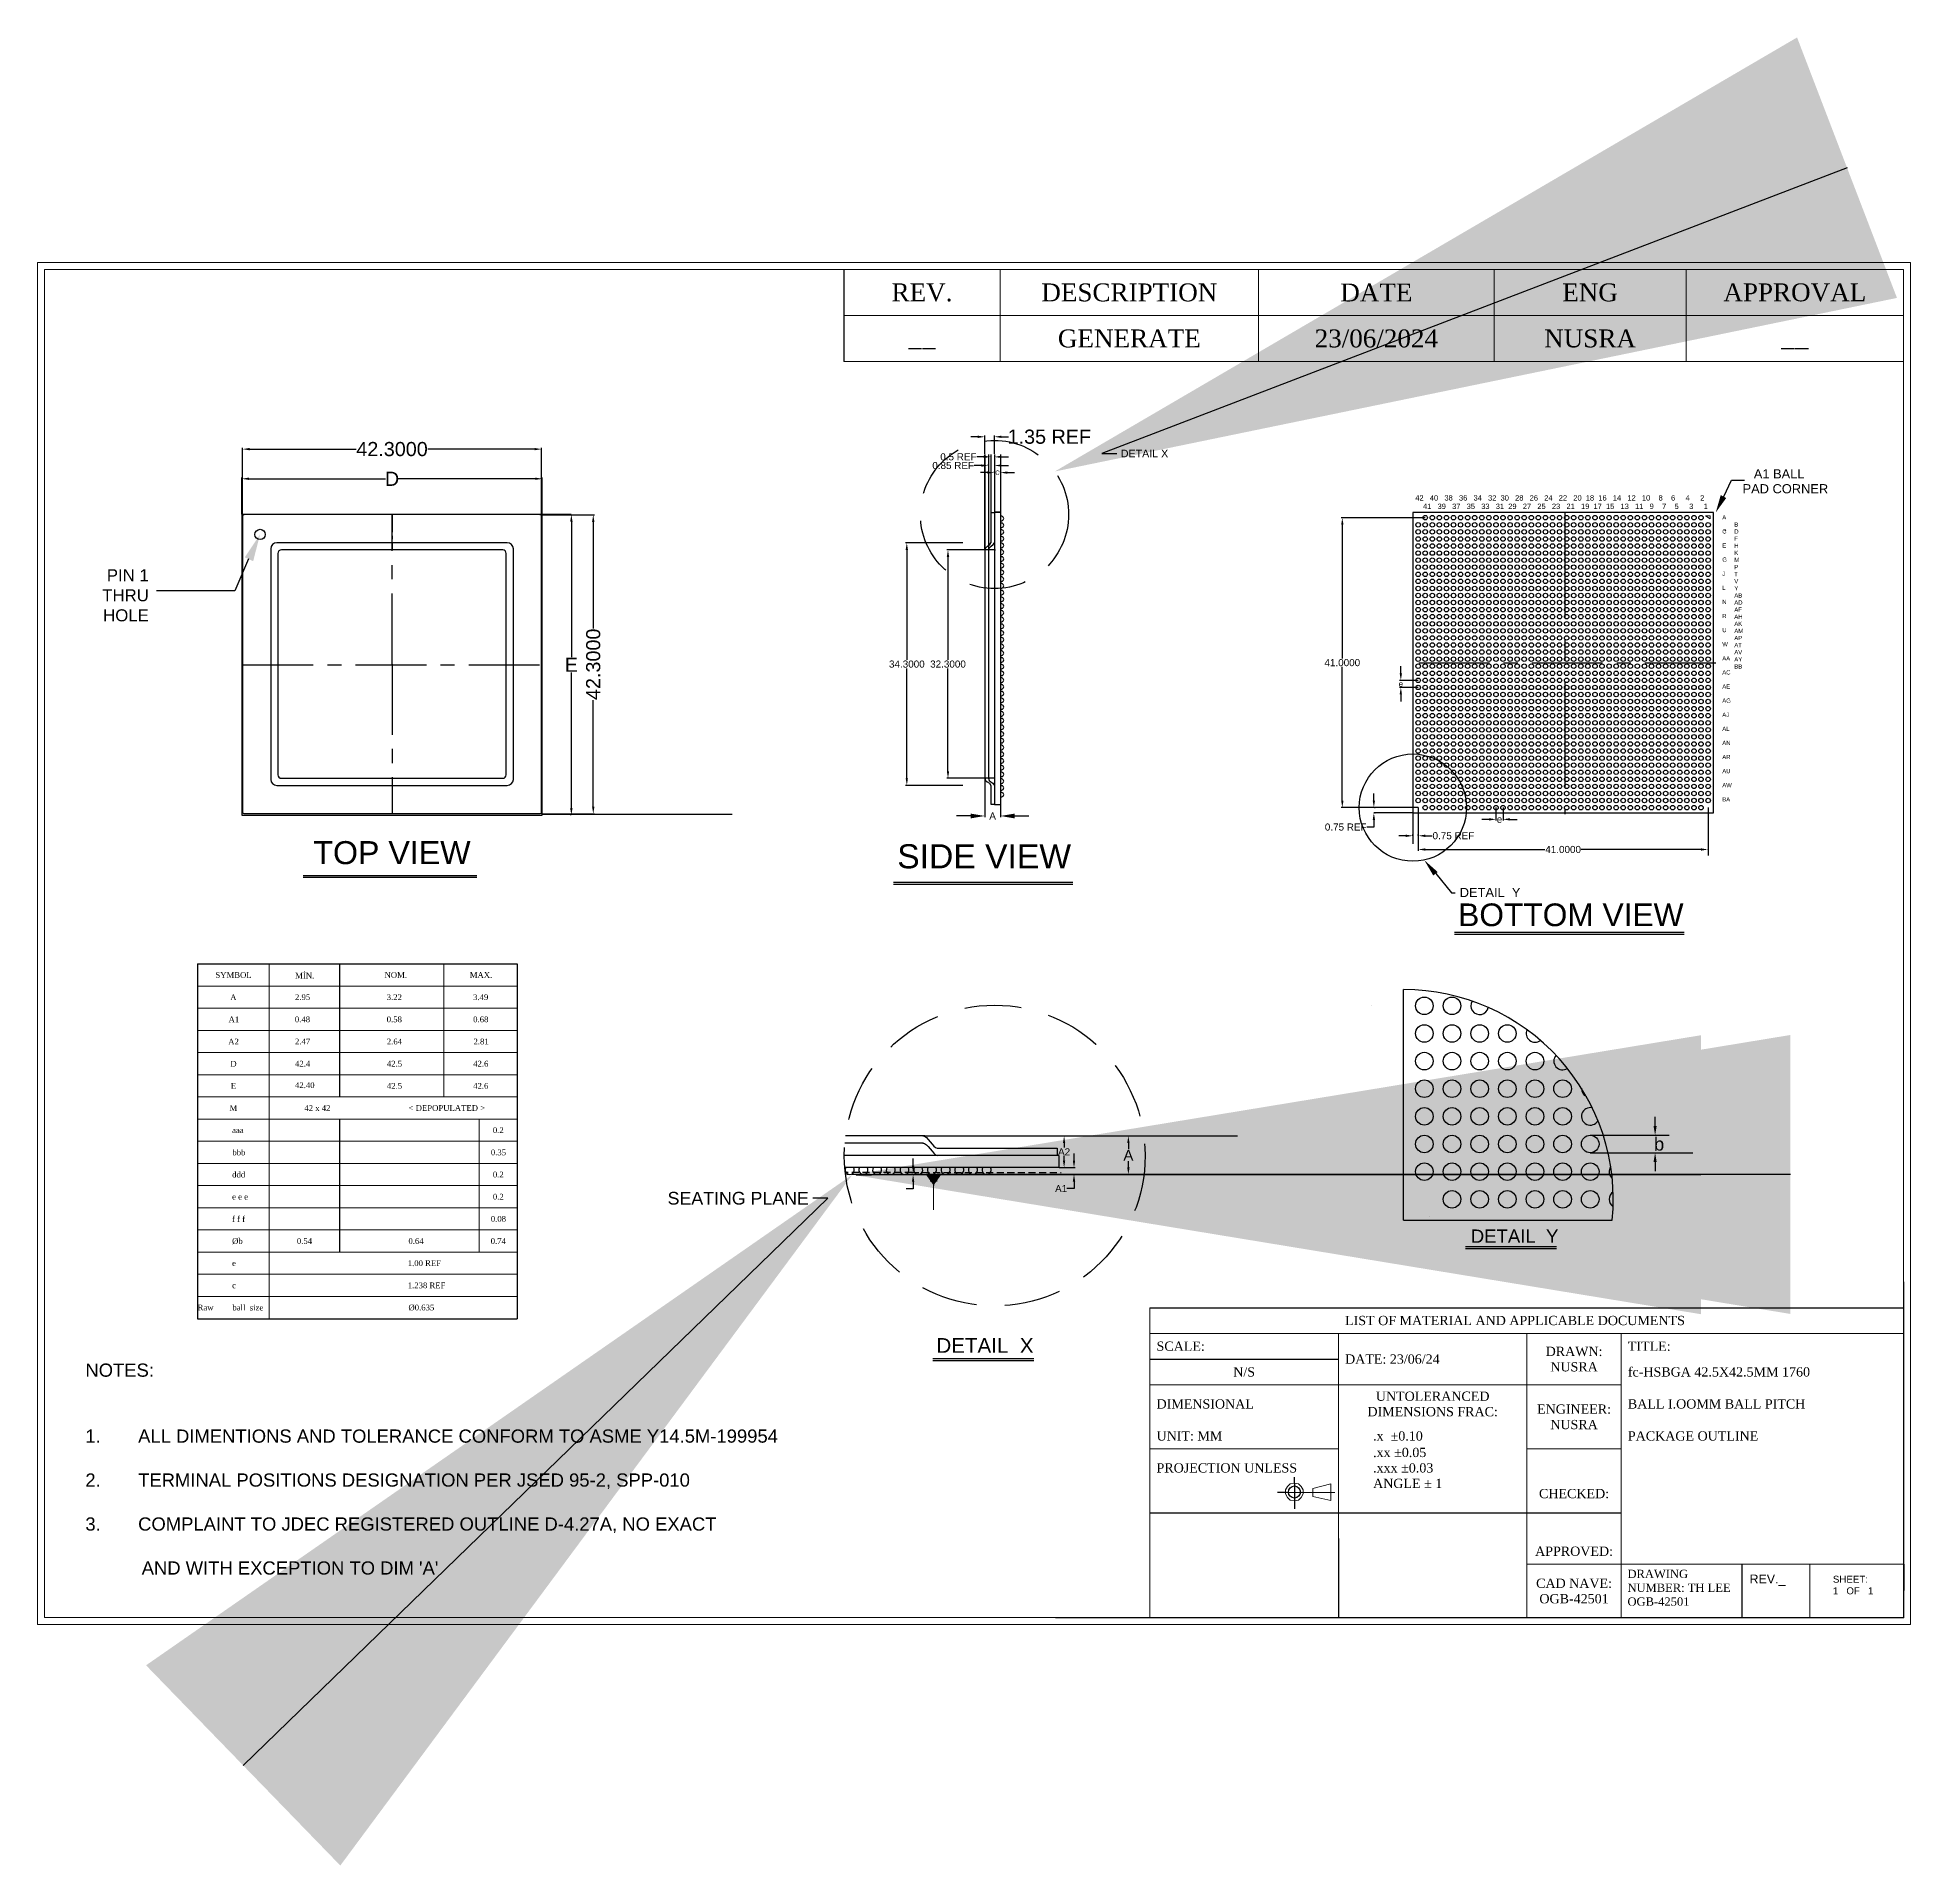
# Model space of a CAD drawing. Header units: inches. Extents: x 22 to 467, y 14 to 272.
# Drawn here: x 22.2 to 287.1, y 13.9 to 272.5 of the extents above; entities that cross this region are included whole.
import ezdxf
from ezdxf import colors
from ezdxf.entities.mleader import LeaderData, LeaderLine
from ezdxf.math import Vec2, Vec3

# ---------------------------------------------------------------- set-up
doc = ezdxf.new("R2010")
doc.units = ezdxf.units.IN
doc.header["$MEASUREMENT"] = 0
for name, pattern in [('CENTER2', [1.125, 0.75, -0.125, 0.125, -0.125]), ('CENTERX2', [4, 2.5, -0.5, 0.5, -0.5]), ('DASHEDX2', [1.5, 1, -0.5])]:
    doc.linetypes.add(name, pattern=pattern)
doc.layers.get('0').update_dxf_attribs({"color": 250})
doc.layers.get('Defpoints').update_dxf_attribs({"color": 250})
for name, color, linetype in [('center', 250, 'CENTER2'), ('PDF_Geometry', 7, 'Continuous'), ('PDF_Solid Fills', 7, 'Continuous')]:
    doc.layers.add(name, color=color, linetype=linetype)
doc.styles.add('MtXpl_Times_New_Roma', font='times.ttf')
doc.styles.get("Standard").update_dxf_attribs({"font": 'arial.ttf'})
doc.dimstyles.get("Standard").update_dxf_attribs({"dimtxt": 0.18, "dimasz": 1, "dimexe": 0.18, "dimexo": 0.0625, "dimgap": 0.09, "dimtad": 0, "dimtih": 1, "dimtoh": 1, "dimdec": 4, "dimzin": 0, "dimdsep": 46, "dimtxsty": 'Standard', "dimcen": 0.09, "dimadec": 0, "dimazin": 0, "dimtfac": 1, "dimtdec": 4, "dimtofl": 0, "dimtmove": 0, "dimatfit": 3, "dimfxl": 1, "dimtolj": 1, "dimtzin": 0, "dimarcsym": 0})

msp = doc.modelspace()

# ---------------------------------------------------------------- texts
for s, p in [(' PAD CORNER ', (262.819, 207.99989)), ('    A1 BALL', (262.89257, 210.10616))]:
    msp.add_text(s, height=1.3).set_placement(p)
at = {"style": 'MtXpl_Times_New_Roma'}
for s, height, p in [('MİN.', 0.814108, (58.64781, 139.37519)), ('SYMBOL', 0.814108, (47.36359, 139.47057)), ('NOM.', 0.814108, (71.28268, 139.47057)), ('MAX.', 0.814108, (83.33281, 139.46969)), ('A', 0.81411, (49.46107, 136.32614)), ('2.95', 0.814108, (58.61365, 136.33435)), ('3.22', 0.814108, (71.58379, 136.33435)), ('3.49', 0.814108, (83.80267, 136.33435)), ('A1', 0.814108, (49.22717, 133.19079)), ('0.48', 0.814108, (58.59604, 133.19901)), ('0.58', 0.814108, (71.58908, 133.19901)), ('0.68', 0.814108, (83.81411, 133.19901)), ('A2', 0.814108, (49.17875, 130.05545)), ('2.47', 0.814108, (58.61365, 130.06367)), ('2.64', 0.814108, (71.60669, 130.06367)), ('2.81', 0.814108, (83.86165, 130.06367)), ('D', 0.81411, (49.47164, 126.92011)), ('42.4', 0.814108, (58.6207, 126.92833)), ('42.5', 0.814108, (71.61373, 126.92833)), ('42.6', 0.814108, (83.81499, 126.92833)), ('E', 0.81411, (49.5274, 123.78477)), ('42.40', 0.814108, (58.6207, 123.88485)), ('42.5', 0.814108, (71.61373, 123.79299)), ('42.6', 0.814108, (83.81499, 123.79299)), ('M', 0.81411, (49.36129, 120.64943)), ('42 x 42', 0.814108, (59.93977, 120.64973)), ('< DEPOPULATED >', 0.8141079, (74.68182, 120.65882)), ('aaa', 0.814108, (49.722, 117.51967)), ('0.2', 0.814108, (86.60108, 117.52231)), ('bbb', 0.814108, (49.76485, 114.3767)), ('0.35', 0.814108, (86.31523, 114.38697)), ('ddd', 0.814108, (49.72494, 111.24136)), ('0.2', 0.814108, (86.60108, 111.25163)), ('e e e', 0.814108, (49.72024, 108.11629)), ('0.2', 0.814108, (86.60108, 108.11629)), ('f f f', 0.814108, (49.71848, 104.96334)), ('0.08', 0.814108, (86.31024, 104.98095)), ('Øb', 0.814108, (49.722, 101.84091)), ('0.54', 0.814108, (58.88142, 101.84561)), ('0.64', 0.814108, (74.6601, 101.84561)), ('0.74', 0.814108, (86.29645, 101.84561)), ('e', 0.81411, (49.72024, 98.71027)), ('1.00 REF', 0.814108, (74.56267, 98.71027)), ('c', 0.81411, (49.72376, 95.57493)), ('1.238 REF', 0.814108, (74.56267, 95.57493)), ('Raw', 0.814108, (44.84816, 92.43958)), ('ball  size', 0.814108, (49.76485, 92.42931)), ('Ø0.635', 0.814108, (74.66069, 92.44135))]:
    msp.add_text(s, height=height, dxfattribs=at).set_placement(p)
for s, insert, char_height, width, attachment_point in [('{\\fTimes New Roman|b0|i0|c0;REV.', (147.28487, 236.40181), 2.5348525, 18.9462116, 5), ('{\\fTimes New Roman|b0|i0|c0;DESCRIPTION', (176.60224, 236.40181), 2.5348525, 33.4310828, 5), ('{\\fTimes New Roman|b0|i0|c0;DATE', (211.53251, 236.40181), 2.5348525, 30.1719867, 5), ('{\\fTimes New Roman|b0|i0|c0;ENG', (241.7552, 236.40181), 2.5348525, 24.0159165, 5), ('{\\fTimes New Roman|b0|i0|c0;APPROVAL', (270.71045, 236.40181), 2.5348525, 27.6371343, 5), ('{\\fTimes New Roman|b0|i0|c0;GENERATE', (176.60224, 229.89327), 2.5348525, 33.4310828, 5), ('{\\fTimes New Roman|b0|i0|c0|p18;23/06/2024}', (211.53251, 229.89327), 2.5348525, 30.1719867, 5), ('{\\fTimes New Roman|b0|i0|c0;', (205.62621, 230.7889), 1.3755745, 79.6182525, 4), ('{\\fTimes New Roman|b0|i0|c0;NUSRA', (241.7552, 229.89327), 2.5348525, 24.0159165, 5), ('{\\fTimes New Roman|b0|i0|c0|p18;__}', (147.28487, 229.89327), 2.5348525, 18.6039068, 5), ('{\\fTimes New Roman|b0|i0|c0|p18;__}', (270.71045, 229.89327), 2.5348525, 27.6371343, 5), ('{\\fTimes New Roman|b0|i0|c0;', (137.81176, 223.38474), 2.5348525, 146.7172606, 4), ('{\\fTimes New Roman|b0|i0|c0;', (103.24159, 221.22801), 2.8736523, 181.1057753, 4), ('B\\P   D\\P   F\\P   H\\P   K \\P  M\\P   P\\P   T\\P   V\\P   Y\\P   AB\\P   AD\\P   AF\\P   AH\\P   AK\\P   AM\\P   AP\\P   AT\\P   AV\\P   AY\\P   BB', (262.1515, 203.9022), 0.602235, 0.3888344, 1), ('{\\fTimes New Roman|b0|i0|c0;', (167.1214, 94.64246), 1.3120157, 118.0814123, 4), ('{\\fTimes New Roman|b0|i0|c0;', (180.45148, 91.0038), 1.3120157, 24.7708563, 4), ('{\\fTimes New Roman|b0|i0|c0;LIST OF MATERIAL AND APPLICABLE DOCUMENTS', (207.11164, 91.0038), 1.3120157, 78.091174, 4), ('{\\fTimes New Roman|b0|i0|c0;SCALE:', (180.45148, 87.36515), 1.3120157, 24.7708563, 4), ('{\\fTimes New Roman|b0|i0|c0;TITLE:', (247.10188, 87.36515), 1.3120157, 38.1009357, 4), ('{\\fTimes New Roman|b0|i0|c0|p18;DATE: 23/06/24}', (207.11164, 85.54582), 1.3120157, 24.7708563, 4), ('{\\fTimes New Roman|b0|i0|c0;DRAWN: NUSRA', (239.49219, 85.54582), 1.3120157, 11.4407768, 5), ('{\\fTimes New Roman|b0|i0|c0|p18;N/S}', (192.83691, 83.72649), 1.3120157, 24.7708563, 5), ('{\\fTimes New Roman|b0|i0|c0;fc-HSBGA 42.5X42.5MM 1760', (247.10188, 83.72649), 1.3120157, 38.1009357, 4), ('{\\fTimes New Roman|b0|i0|c0;DIMENSIONAL', (180.45148, 79.19849), 1.3120157, 24.7708563, 4), ('{\\fTimes New Roman|b0|i0|c0|p18;UNTOLERANCED \\PDIMENSIONS FRAC:}', (219.49707, 79.19849), 1.3120157, 28.9545662, 5), ('{\\fTimes New Roman|b0|i0|c0;BALL I.OOMM BALL PITCH', (247.10188, 79.19849), 1.3120157, 38.1009357, 4), ('{\\fTimes New Roman|b0|i0|c0;ENGINEER: NUSRA', (239.49219, 77.37917), 1.3120157, 11.4407768, 5), ('{\\fTimes New Roman|b0|i0|c0;UNIT: MM', (180.45148, 74.6705), 1.3120157, 24.7708563, 4), ('{\\fTimes New Roman|b0|i0|c0|p18;        .x  ±0.10}', (207.11164, 74.6705), 1.3120157, 24.7708563, 4), ('{\\fTimes New Roman|b0|i0|c0|p18;PACKAGE OUTLINE}', (247.10188, 74.6705), 1.3120157, 38.1009357, 4), ('{\\fTimes New Roman|b0|i0|c0|p18;        .xx ±0.05 \\P        .xxx ±0.03 \\P        ANGLE ± 1}', (207.11164, 70.15716), 1.3120157, 24.7708563, 4), ('{\\fAptos Narrow|b0|i0|c0;', (247.10188, 71.90652), 1.3120157, 38.1009357, 1), ('{\\fTimes New Roman|b0|i0|c0;', (167.1214, 70.88315), 1.3120157, 11.4407768, 4), ('{\\fTimes New Roman|b0|i0|c0|p18;PROJECTION UNLESS }', (180.45148, 70.15716), 1.3120157, 24.7708563, 4), ('{\\fTimes New Roman|b0|i0|c0;CHECKED:', (239.49219, 66.51851), 1.3120157, 11.4407768, 5), ('{\\fAptos Narrow|b0|i0|c0;', (247.10188, 66.51851), 1.3120157, 38.1009357, 1), ('{\\fAptos Narrow|b0|i0|c0;', (180.45148, 65.64383), 1.3120157, 24.7708563, 4), ('{\\fAptos Narrow|b0|i0|c0;', (207.11164, 64.76915), 1.3120157, 24.7708563, 7), ('{\\fAptos Narrow|b0|i0|c0;', (207.11164, 61.1305), 1.3120157, 24.7708563, 7), ('{\\fAptos Narrow|b0|i0|c0;', (247.10188, 62.87985), 1.3120157, 38.1009357, 1), ('{\\fTimes New Roman|b0|i0|c0;APPROVED:', (239.49219, 58.36652), 1.3120157, 11.4407768, 5), ('{\\fAptos Narrow|b0|i0|c0;', (247.10188, 59.24119), 1.3120157, 38.1009357, 1), ('{\\fTimes New Roman|b0|i0|c0|p18;DRAWING  NUMBER: TH LEE  OGB-42501}', (247.05032, 53.20882), 1.1738803, 15.6574061, 4), ('{\\fTimes New Roman|b0|i0|c0;', (180.45148, 54.5645), 1.3120157, 11.4407768, 4), ('{\\fTimes New Roman|b0|i0|c0;', (193.78156, 54.5645), 1.3120157, 11.4407768, 4), ('{\\fTimes New Roman|b0|i0|c0;', (207.11164, 54.5645), 1.3120157, 11.4407768, 4), ('{\\fTimes New Roman|b0|i0|c0;', (220.44172, 54.5645), 1.3120157, 11.4407768, 4), ('{\\fTimes New Roman|b0|i0|c0;CAD NAVE: OGB-42501', (239.49219, 52.74517), 1.3120157, 11.4407768, 5), ('{\\fTimes New Roman|b0|i0|c0;', (260.43196, 52.74517), 1.3120157, 11.4407768, 4), ('{\\fTimes New Roman|b0|i0|c0;', (273.76204, 52.74517), 1.3120157, 11.4407768, 4)]:
    msp.add_mtext(s, dxfattribs=dict(insert=insert, char_height=char_height, width=width, attachment_point=attachment_point))
at = {"attachment_point": 1}
for s, width, gutter_width, heights, insert, char_height in [('42   40   38   36   34   32  30   28   26   24   22   20  18  16   14   12   10    8    6     4     2', 42.2261411, 3.78612, [0], (217.04469, 207.73565), 0.75722459), ('41   39   37   35   33   31  29   27   25   23   21   19  17  15   13   11   9    7    5     3     1', 42.2261411, 3.78612, [0], (218.13329, 206.54431), 0.7572246), ('A \\P\\PC \\P\\PE  \\P\\PG  \\P\\PJ  \\P\\PL  \\P\\PN  \\P\\PR  \\P\\PU  \\P\\PW  \\P\\PAA  \\P\\PAC  \\P\\PAE  \\P\\PAG  \\P\\PAJ  \\P\\PAL  \\P\\PAN  \\P\\PAR  \\P\\PAU  \\P\\PAW  \\P\\PBA', 0.7041333, 2.99083, [45.44108], (260.45309, 204.91078), 0.598166), ('DETAIL  Y', 9.5541713, 4.26791, [0], (223.33101, 152.20224), 1.3), ('DETAIL  Y', 21.0191769, 9.3894, [0], (224.88955, 103.88239), 1.877881), ('DETAIL  X', 23.3010434, 10.40873, [0], (149.31953, 88.52031), 2.081746), ("NOTES:\\P\\P\\P1.^IALL DIMENTIONS AND TOLERANCE CONFORM TO ASME Y14.5M-199954\\P\\P2.^ITERMINAL POSITIONS DESIGNATION PER JSED 95-2, SPP-010\\P\\P3.^ICOMPLAINT TO JDEC REGISTERED OUTLINE D-4.27A, NO EXACT\\P         \\P           AND WITH EXCEPTION TO DIM 'A'", 135.1197816, 9.32494, [0], (28.97587, 84.92197), 1.8649882), ('REV._', 1.2545272, 6.27264, [3.6937], (264.31244, 55.08413), 1.254527), ('SHEET:\\P1   OF   1', 8.1552709, 4.92155, [0], (276.09326, 54.91062), 0.98431)]:
    msp.add_mtext_dynamic_manual_height_columns(s, width=width, gutter_width=gutter_width, heights=heights, dxfattribs=dict(at, insert=insert, char_height=char_height))
for s, insert, char_height, attachment_point in [('PIN 1\\PTHRU\\PHOLE', (37.94951, 197.2653), 1.7, 3), ('TOP VIEW', (61.21321, 158.80969), 3.255838, 1), ('SIDE VIEW', (143.78396, 158.37209), 3.405694, 1), ('BOTTOM VIEW', (223.10597, 149.99513), 3.2085377, 1)]:
    msp.add_mtext(s, dxfattribs=dict(insert=insert, char_height=char_height, attachment_point=attachment_point))
at = {"linetype": 'DASHEDX2', "insert": (250.78911, 116.90518), "char_height": 1.86997, "attachment_point": 1}
msp.add_mtext_dynamic_manual_height_columns('b', width=0.1277117, gutter_width=9.34987, heights=[0], dxfattribs=at)

# ---------------------------------------------------------------- blocks, each defined once
blk = doc.blocks.new('*D1')
at = {"color": 0, "lineweight": -2, "transparency": 16777216}
for p, q in [((93.53, 204.97), (100.98, 204.97)), ((100.8, 203.97), (100.8, 188.88)), ((100.8, 163.67), (100.8, 178.77)), ((93.53, 162.67), (100.98, 162.67))]:
    blk.add_line(p, q, dxfattribs=at)
at = {"color": 0, "transparency": 16777216}
for points in [[(100.63, 203.97), (100.96, 203.97), (100.8, 204.97)], [(100.63, 163.67), (100.96, 163.67), (100.8, 162.67)]]:
    blk.add_solid(points, dxfattribs=at)
at = {"layer": 'Defpoints', "color": 0, "transparency": 16777216}
for p in [(93.46, 204.97), (93.46, 162.67), (100.8, 162.67)]:
    blk.add_point(p, dxfattribs=at)
at = {"color": 0, "transparency": 16777216, "insert": (100.8, 183.82), "char_height": 2, "attachment_point": 5, "rotation": 90}
blk.add_mtext('\\A1;42.3000', dxfattribs=at)
blk = doc.blocks.new('*D13')
at = {"color": 0, "lineweight": -2, "transparency": 16777216}
for p, q in [((227.45, 161.89), (226.45, 161.89)), ((228.45, 163.56), (228.45, 161.71)), ((229.45, 163.56), (229.45, 161.71)), ((230.45, 161.89), (231.45, 161.89))]:
    blk.add_line(p, q, dxfattribs=at)
at = {"color": 0, "transparency": 16777216}
for points in [[(227.45, 162.06), (227.45, 161.72), (228.45, 161.89)], [(230.45, 162.06), (230.45, 161.72), (229.45, 161.89)]]:
    blk.add_solid(points, dxfattribs=at)
at = {"layer": 'Defpoints', "color": 0, "transparency": 16777216}
for p in [(228.45, 163.62), (229.45, 163.62), (229.45, 161.89)]:
    blk.add_point(p, dxfattribs=at)
at = {"color": 0, "transparency": 16777216, "insert": (228.95, 161.89), "char_height": 1, "attachment_point": 5}
blk.add_mtext('\\A1;e', dxfattribs=at)
blk = doc.blocks.new('*D14')
at = {"color": 0, "lineweight": -2, "transparency": 16777216}
for p, q in [((215, 182.55), (215, 183.55)), ((217.45, 181.55), (214.82, 181.55)), ((217.45, 180.55), (214.82, 180.55)), ((215, 179.55), (215, 178.55))]:
    blk.add_line(p, q, dxfattribs=at)
at = {"color": 0, "transparency": 16777216}
for points in [[(214.83, 182.55), (215.16, 182.55), (215, 181.55)], [(214.83, 179.55), (215.16, 179.55), (215, 180.55)]]:
    blk.add_solid(points, dxfattribs=at)
at = {"layer": 'Defpoints', "color": 0, "transparency": 16777216}
for p in [(215, 180.55), (217.51, 181.55), (217.51, 180.55)]:
    blk.add_point(p, dxfattribs=at)
at = {"color": 0, "transparency": 16777216, "insert": (215, 181.05), "char_height": 0.8, "attachment_point": 5}
blk.add_mtext('\\A1;e', dxfattribs=at)
blk = doc.blocks.new('*D19')
at = {"color": 0, "lineweight": -2, "transparency": 16777216}
for p, q in [((153.08, 201), (144.96, 201)), ((145.14, 200), (145.14, 184.45)), ((145.14, 167.7), (145.14, 183.25)), ((153.08, 166.7), (144.96, 166.7))]:
    blk.add_line(p, q, dxfattribs=at)
at = {"color": 0, "transparency": 16777216}
for points in [[(144.97, 200), (145.3, 200), (145.14, 201)], [(144.97, 167.7), (145.3, 167.7), (145.14, 166.7)]]:
    blk.add_solid(points, dxfattribs=at)
at = {"layer": 'Defpoints', "color": 0, "transparency": 16777216}
for p in [(153.15, 201), (145.14, 166.7), (153.15, 166.7)]:
    blk.add_point(p, dxfattribs=at)
at = {"color": 0, "transparency": 16777216, "insert": (145.14, 183.85), "char_height": 1, "attachment_point": 5}
blk.add_mtext('\\A1;34.3000', dxfattribs=at)
blk = doc.blocks.new('*D20')
at = {"color": 0, "lineweight": -2, "transparency": 16777216}
for p, q in [((157.61, 200), (150.78, 200)), ((150.96, 199), (150.96, 184.45)), ((150.96, 168.7), (150.96, 183.25)), ((157.61, 167.7), (150.78, 167.7))]:
    blk.add_line(p, q, dxfattribs=at)
at = {"color": 0, "transparency": 16777216}
for points in [[(150.79, 199), (151.13, 199), (150.96, 200)], [(150.79, 168.7), (151.13, 168.7), (150.96, 167.7)]]:
    blk.add_solid(points, dxfattribs=at)
at = {"layer": 'Defpoints', "color": 0, "transparency": 16777216}
for p in [(157.67, 200), (150.96, 167.7), (157.67, 167.7)]:
    blk.add_point(p, dxfattribs=at)
at = {"color": 0, "transparency": 16777216, "insert": (150.96, 183.85), "char_height": 1, "attachment_point": 5}
blk.add_mtext('\\A1;32.3000', dxfattribs=at)
blk = doc.blocks.new('*D21')
at = {"color": 0, "lineweight": -2, "transparency": 16777216}
for p, q in [((155.17, 216), (154.17, 216)), ((156.17, 213.57), (156.17, 216.18)), ((157.52, 213.57), (157.52, 216.18)), ((158.52, 216), (159.52, 216))]:
    blk.add_line(p, q, dxfattribs=at)
at = {"color": 0, "transparency": 16777216}
for points in [[(155.17, 216.16), (155.17, 215.83), (156.17, 216)], [(158.52, 216.16), (158.52, 215.83), (157.52, 216)]]:
    blk.add_solid(points, dxfattribs=at)
at = {"layer": 'Defpoints', "color": 0, "transparency": 16777216}
for p in [(157.52, 216), (156.17, 213.5), (157.52, 213.5)]:
    blk.add_point(p, dxfattribs=at)
at = {"color": 0, "transparency": 16777216, "insert": (165.29, 216), "char_height": 2, "attachment_point": 5}
blk.add_mtext('\\A1;1.35 REF', dxfattribs=at)
blk = doc.blocks.new('*D22')
at = {"color": 0, "lineweight": -2, "transparency": 16777216}
for p, q in [((156.02, 213.16), (155.02, 213.16)), ((157.02, 213.35), (157.02, 212.98)), ((157.52, 213.1), (157.52, 212.98)), ((158.52, 213.16), (159.52, 213.16))]:
    blk.add_line(p, q, dxfattribs=at)
at = {"color": 0, "transparency": 16777216}
for points in [[(156.02, 213.33), (156.02, 212.99), (157.02, 213.16)], [(158.52, 213.33), (158.52, 212.99), (157.52, 213.16)]]:
    blk.add_solid(points, dxfattribs=at)
at = {"layer": 'Defpoints', "color": 0, "transparency": 16777216}
for p in [(157.02, 213.42), (157.02, 213.16), (157.52, 213.16)]:
    blk.add_point(p, dxfattribs=at)
at = {"color": 0, "transparency": 16777216, "insert": (152.43, 213.16), "char_height": 1, "attachment_point": 5}
blk.add_mtext('\\A1;0.5 REF ', dxfattribs=at)
blk = doc.blocks.new('*D23')
at = {"color": 0, "lineweight": -2, "transparency": 16777216}
for p, q in [((155.67, 211.93), (154.67, 211.93)), ((156.67, 212), (156.67, 212.11)), ((157.52, 212.26), (157.52, 211.75)), ((158.52, 211.93), (159.52, 211.93))]:
    blk.add_line(p, q, dxfattribs=at)
at = {"color": 0, "transparency": 16777216}
for points in [[(155.67, 212.1), (155.67, 211.77), (156.67, 211.93)], [(158.52, 212.1), (158.52, 211.77), (157.52, 211.93)]]:
    blk.add_solid(points, dxfattribs=at)
at = {"layer": 'Defpoints', "color": 0, "transparency": 16777216}
for p in [(156.67, 211.93), (156.67, 211.93), (157.52, 212.32)]:
    blk.add_point(p, dxfattribs=at)
at = {"color": 0, "transparency": 16777216, "insert": (151.69, 211.93), "char_height": 1, "attachment_point": 5}
blk.add_mtext('\\A1;0.85 REF ', dxfattribs=at)
blk = doc.blocks.new('*D24')
at = {"color": 0, "lineweight": -2, "transparency": 16777216}
for p, q in [((154.17, 162.37), (152.17, 162.37)), ((156.17, 162.54), (156.17, 162.19)), ((158.37, 162.62), (158.37, 162.19)), ((160.37, 162.37), (162.37, 162.37))]:
    blk.add_line(p, q, dxfattribs=at)
at = {"color": 0, "transparency": 16777216}
for points in [[(154.17, 162.7), (154.17, 162.03), (156.17, 162.37)], [(160.37, 162.7), (160.37, 162.03), (158.37, 162.37)]]:
    blk.add_solid(points, dxfattribs=at)
at = {"layer": 'Defpoints', "color": 0, "transparency": 16777216}
for p in [(156.17, 162.6), (156.17, 162.37), (158.37, 162.68)]:
    blk.add_point(p, dxfattribs=at)
at = {"color": 0, "transparency": 16777216, "insert": (157.27, 162.37), "char_height": 1, "attachment_point": 5}
blk.add_mtext('\\A1;A', dxfattribs=at)
blk = doc.blocks.new('*D25')
at = {"color": 0, "lineweight": -2, "transparency": 16777216}
for p, q in [((156.54, 210.93), (155.54, 210.93)), ((157.54, 210.99), (157.54, 211.11)), ((158.37, 210.99), (158.37, 211.11)), ((159.37, 210.93), (160.37, 210.93))]:
    blk.add_line(p, q, dxfattribs=at)
at = {"color": 0, "transparency": 16777216}
for points in [[(156.54, 211.1), (156.54, 210.77), (157.54, 210.93)], [(159.37, 211.1), (159.37, 210.77), (158.37, 210.93)]]:
    blk.add_solid(points, dxfattribs=at)
at = {"layer": 'Defpoints', "color": 0, "transparency": 16777216}
for p in [(157.54, 210.93), (157.54, 210.93), (158.37, 210.93)]:
    blk.add_point(p, dxfattribs=at)
at = {"color": 0, "transparency": 16777216, "insert": (157.95, 210.93), "char_height": 0.6, "attachment_point": 5}
blk.add_mtext('\\A1;C', dxfattribs=at)
blk = doc.blocks.new('*D26')
at = {"color": 0, "linetype": 'ByBlock', "lineweight": -2, "transparency": 16777216}
for p, q in [((176.53, 117.11), (176.65, 117.11)), ((176.47, 116.11), (176.47, 115.23)), ((174.47, 111.67), (176.65, 111.67)), ((176.47, 112.67), (176.47, 113.55))]:
    blk.add_line(p, q, dxfattribs=at)
at = {"color": 0, "linetype": 'ByBlock', "transparency": 16777216}
for points in [[(176.3, 116.11), (176.64, 116.11), (176.47, 117.11)], [(176.3, 112.67), (176.64, 112.67), (176.47, 111.67)]]:
    blk.add_solid(points, dxfattribs=at)
at = {"layer": 'Defpoints', "color": 0, "linetype": 'ByBlock', "transparency": 16777216}
for p in [(176.47, 117.11), (174.41, 111.67), (176.47, 111.67)]:
    blk.add_point(p, dxfattribs=at)
at = {"color": 0, "linetype": 'ByBlock', "transparency": 16777216, "insert": (176.47, 114.39), "char_height": 1.5, "attachment_point": 5}
blk.add_mtext('\\A1;A', dxfattribs=at)
blk = doc.blocks.new('*D27')
at = {"color": 0, "linetype": 'ByBlock', "lineweight": -2, "transparency": 16777216}
for p, q in [((147.76, 117.11), (167.56, 117.11)), ((167.38, 116.11), (167.38, 115.47)), ((167.38, 113.64), (167.38, 114.28)), ((166.69, 112.64), (167.56, 112.64))]:
    blk.add_line(p, q, dxfattribs=at)
at = {"color": 0, "linetype": 'ByBlock', "transparency": 16777216}
for points in [[(167.21, 116.11), (167.54, 116.11), (167.38, 117.11)], [(167.21, 113.64), (167.54, 113.64), (167.38, 112.64)]]:
    blk.add_solid(points, dxfattribs=at)
at = {"layer": 'Defpoints', "color": 0, "linetype": 'ByBlock', "transparency": 16777216}
for p in [(147.7, 117.11), (167.38, 117.11), (166.63, 112.64)]:
    blk.add_point(p, dxfattribs=at)
at = {"color": 0, "linetype": 'ByBlock', "transparency": 16777216, "insert": (167.38, 114.87), "char_height": 1, "attachment_point": 5}
blk.add_mtext('\\A1;A2', dxfattribs=at)
blk = doc.blocks.new('*D28')
at = {"color": 0, "linetype": 'ByBlock', "lineweight": -2, "transparency": 16777216}
for p, q in [((168.78, 113.64), (168.78, 114.64)), ((166.69, 112.64), (168.96, 112.64)), ((168.84, 111.67), (168.96, 111.67)), ((168.78, 109.67), (167.78, 109.67)), ((168.78, 110.67), (168.78, 109.67))]:
    blk.add_line(p, q, dxfattribs=at)
at = {"color": 0, "linetype": 'ByBlock', "transparency": 16777216}
for points in [[(168.61, 113.64), (168.95, 113.64), (168.78, 112.64)], [(168.61, 110.67), (168.95, 110.67), (168.78, 111.67)]]:
    blk.add_solid(points, dxfattribs=at)
at = {"layer": 'Defpoints', "color": 0, "linetype": 'ByBlock', "transparency": 16777216}
for p in [(166.63, 112.64), (168.78, 111.67), (168.78, 111.67)]:
    blk.add_point(p, dxfattribs=at)
at = {"color": 0, "linetype": 'ByBlock', "transparency": 16777216, "insert": (166.96, 109.67), "char_height": 1, "attachment_point": 5}
blk.add_mtext('\\A1;A1', dxfattribs=at)
blk = doc.blocks.new('*D31')
at = {"color": 0, "linetype": 'ByBlock', "lineweight": -2, "transparency": 16777216}
for p, q in [((211.18, 164.55), (211.18, 165.55)), ((211.18, 161.8), (211.18, 160.8)), ((211.25, 163.55), (211.36, 163.55)), ((211.25, 162.8), (211.36, 162.8)), ((211.18, 160.8), (210.18, 160.8))]:
    blk.add_line(p, q, dxfattribs=at)
at = {"color": 0, "linetype": 'ByBlock', "transparency": 16777216}
for points in [[(211.02, 164.55), (211.35, 164.55), (211.18, 163.55)], [(211.02, 161.8), (211.35, 161.8), (211.18, 162.8)]]:
    blk.add_solid(points, dxfattribs=at)
at = {"layer": 'Defpoints', "color": 0, "linetype": 'ByBlock', "transparency": 16777216}
for p in [(211.18, 163.55), (211.18, 162.8), (211.18, 162.8)]:
    blk.add_point(p, dxfattribs=at)
at = {"color": 0, "linetype": 'ByBlock', "transparency": 16777216, "insert": (207.2, 160.8), "char_height": 1, "attachment_point": 5}
blk.add_mtext('\\A1;0.75 REF', dxfattribs=at)
blk = doc.blocks.new('*D32')
at = {"color": 0, "linetype": 'ByBlock', "lineweight": -2, "transparency": 16777216}
for p, q in [((215.7, 159.57), (214.7, 159.57)), ((216.7, 159.63), (216.7, 159.75)), ((217.45, 159.63), (217.45, 159.75)), ((218.45, 159.57), (219.45, 159.57))]:
    blk.add_line(p, q, dxfattribs=at)
at = {"color": 0, "linetype": 'ByBlock', "transparency": 16777216}
for points in [[(215.7, 159.73), (215.7, 159.4), (216.7, 159.57)], [(218.45, 159.73), (218.45, 159.4), (217.45, 159.57)]]:
    blk.add_solid(points, dxfattribs=at)
at = {"layer": 'Defpoints', "color": 0, "linetype": 'ByBlock', "transparency": 16777216}
for p in [(216.7, 159.57), (217.45, 159.57), (217.45, 159.57)]:
    blk.add_point(p, dxfattribs=at)
at = {"color": 0, "linetype": 'ByBlock', "transparency": 16777216, "insert": (222.43, 159.57), "char_height": 1, "attachment_point": 5}
blk.add_mtext('\\A1;0.75 REF', dxfattribs=at)
blk = doc.blocks.new('*D33')
at = {"color": 0, "linetype": 'ByBlock', "lineweight": -2, "transparency": 16777216}
for p, q in [((258.45, 162.74), (258.45, 157.45)), ((217.45, 158.62), (217.45, 157.45)), ((218.45, 157.63), (235.37, 157.63)), ((257.45, 157.63), (240.52, 157.63))]:
    blk.add_line(p, q, dxfattribs=at)
at = {"color": 0, "linetype": 'ByBlock', "transparency": 16777216}
for points in [[(218.45, 157.79), (218.45, 157.46), (217.45, 157.63)], [(257.45, 157.79), (257.45, 157.46), (258.45, 157.63)]]:
    blk.add_solid(points, dxfattribs=at)
at = {"layer": 'Defpoints', "color": 0, "linetype": 'ByBlock', "transparency": 16777216}
for p in [(258.45, 162.8), (217.45, 158.68), (258.45, 157.63)]:
    blk.add_point(p, dxfattribs=at)
at = {"color": 0, "linetype": 'ByBlock', "transparency": 16777216, "insert": (237.95, 157.63), "char_height": 1, "attachment_point": 5}
blk.add_mtext('\\A1;41.0000', dxfattribs=at)
blk = doc.blocks.new('*D34')
at = {"color": 0, "linetype": 'ByBlock', "lineweight": -2, "transparency": 16777216}
for p, q in [((211.56, 204.55), (206.54, 204.55)), ((206.72, 203.55), (206.72, 184.65)), ((206.72, 164.55), (206.72, 183.45)), ((211.3, 163.55), (206.54, 163.55))]:
    blk.add_line(p, q, dxfattribs=at)
at = {"color": 0, "linetype": 'ByBlock', "transparency": 16777216}
for points in [[(206.56, 203.55), (206.89, 203.55), (206.72, 204.55)], [(206.56, 164.55), (206.89, 164.55), (206.72, 163.55)]]:
    blk.add_solid(points, dxfattribs=at)
at = {"layer": 'Defpoints', "color": 0, "linetype": 'ByBlock', "transparency": 16777216}
for p in [(211.62, 204.55), (206.72, 163.55), (211.36, 163.55)]:
    blk.add_point(p, dxfattribs=at)
at = {"color": 0, "linetype": 'ByBlock', "transparency": 16777216, "insert": (206.72, 184.05), "char_height": 1, "attachment_point": 5}
blk.add_mtext('\\A1;41.0000', dxfattribs=at)
blk = doc.blocks.new('*D35')
at = {"color": 0, "linetype": 'ByBlock', "lineweight": -2, "transparency": 16777216}
for p, q in [((51.19, 204.76), (51.19, 214.43)), ((52.19, 214.25), (67.29, 214.25)), ((92.49, 214.25), (77.4, 214.25)), ((93.49, 204.76), (93.49, 214.43))]:
    blk.add_line(p, q, dxfattribs=at)
at = {"color": 0, "linetype": 'ByBlock', "transparency": 16777216}
for points in [[(52.19, 214.42), (52.19, 214.09), (51.19, 214.25)], [(92.49, 214.42), (92.49, 214.09), (93.49, 214.25)]]:
    blk.add_solid(points, dxfattribs=at)
at = {"layer": 'Defpoints', "color": 0, "linetype": 'ByBlock', "transparency": 16777216}
for p in [(93.49, 214.25), (51.19, 204.7), (93.49, 204.7)]:
    blk.add_point(p, dxfattribs=at)
at = {"color": 0, "linetype": 'ByBlock', "transparency": 16777216, "insert": (72.34, 214.25), "char_height": 2, "attachment_point": 5}
blk.add_mtext('\\A1;42.3000', dxfattribs=at)
blk = doc.blocks.new('*D38')
at = {"color": 0, "lineweight": -2, "transparency": 16777216}
for p, q in [((51.09, 205.07), (51.09, 210.24)), ((52.09, 210.06), (71.43, 210.06)), ((92.59, 210.06), (73.26, 210.06)), ((93.59, 205.07), (93.59, 210.24))]:
    blk.add_line(p, q, dxfattribs=at)
at = {"color": 0, "transparency": 16777216}
for points in [[(52.09, 210.23), (52.09, 209.9), (51.09, 210.06)], [(92.59, 210.23), (92.59, 209.9), (93.59, 210.06)]]:
    blk.add_solid(points, dxfattribs=at)
at = {"layer": 'Defpoints', "color": 0, "transparency": 16777216}
for p in [(93.59, 210.06), (51.09, 205.01), (93.59, 205.01)]:
    blk.add_point(p, dxfattribs=at)
at = {"color": 0, "transparency": 16777216, "insert": (72.34, 210.06), "char_height": 2, "attachment_point": 5}
blk.add_mtext('\\A1;D', dxfattribs=at)
blk = doc.blocks.new('*D39')
at = {"color": 0, "lineweight": -2, "transparency": 16777216}
for p, q in [((97.69, 205.01), (97.52, 205.01)), ((97.7, 204.01), (97.7, 184.85)), ((97.7, 163.51), (97.7, 182.67)), ((97.69, 162.51), (97.52, 162.51))]:
    blk.add_line(p, q, dxfattribs=at)
at = {"color": 0, "transparency": 16777216}
for points in [[(97.53, 204.01), (97.87, 204.01), (97.7, 205.01)], [(97.53, 163.51), (97.87, 163.51), (97.7, 162.51)]]:
    blk.add_solid(points, dxfattribs=at)
at = {"layer": 'Defpoints', "color": 0, "transparency": 16777216}
for p in [(97.75, 205.01), (97.7, 162.51), (97.75, 162.51)]:
    blk.add_point(p, dxfattribs=at)
at = {"color": 0, "transparency": 16777216, "insert": (97.7, 183.76), "char_height": 2, "attachment_point": 5}
blk.add_mtext('\\A1;E', dxfattribs=at)

# ---------------------------------------------------------------- dimensions: what is measured, and where the dimension line sits
for base, p1, p2, text, override, picture, middle in [((157.51809, 215.99666), (156.16809, 213.50375), (157.51809, 213.50375), '1.35 REF', {"dimtxt": 2}, '*D21', (165.29294, 215.99666)), ((157.01809, 213.15907), (157.51809, 213.15907), (157.01809, 213.41658), '0.5 REF ', {"dimtxt": 1}, '*D22', (152.42706, 213.15907)), ((156.66809, 211.9331), (157.51809, 212.32279), (156.66809, 211.9331), '0.85 REF ', {"dimtxt": 1}, '*D23', (151.68859, 211.9331)), ((93.59395, 210.06333), (51.09395, 205.00546), (93.59395, 205.00546), 'D', {"dimtxt": 2}, '*D38', (72.34395, 210.06333)), ((157.53809, 210.93187), (158.36809, 210.93187), (157.53809, 210.93187), 'C', {"dimtxt": 0.6, "dimasz": 1}, '*D25', (157.95309, 210.93187)), ((156.16809, 162.3658), (158.36809, 162.68275), (156.16809, 162.60086), 'A', {"dimtxt": 1, "dimasz": 2}, '*D24', (157.26809, 162.3658)), ((229.44594, 161.89138), (228.44594, 163.61858), (229.44594, 163.61858), 'e', {"dimtxt": 1}, '*D13', (228.94594, 161.89138))]:
    dim = msp.add_linear_dim(base=base, p1=p1, p2=p2, text=text, dimstyle='Standard', override=override)
    dim.commit()
    dim.dimension.update_dxf_attribs({"geometry": picture, "text_midpoint": middle})
at = {"linetype": 'ByBlock'}
for base, p1, p2, override, picture, middle in [((93.49395, 214.25365), (51.19395, 204.69832), (93.49395, 204.69832), {"dimtxt": 2}, '*D35', (72.34395, 214.25365)), ((258.44687, 157.6252), (217.44687, 158.68311), (258.44687, 162.8016), {"dimtxt": 1}, '*D33', (237.94687, 157.6252))]:
    dim = msp.add_linear_dim(base=base, p1=p1, p2=p2, dimstyle='Standard', override=override, dxfattribs=at)
    dim.commit()
    dim.dimension.update_dxf_attribs({"geometry": picture, "text_midpoint": middle})
dim = msp.add_linear_dim(base=(100.79734, 162.67338), p1=(93.46326, 204.97338), p2=(93.46326, 162.67338), angle=90, dimstyle='Standard', override={"dimtxt": 2})
dim.commit()
dim.dimension.update_dxf_attribs({"geometry": '*D1', "text_midpoint": (100.79734, 183.82338), "text_rotation": 90})
for base, p1, p2, text, override, picture, middle in [((97.69896, 162.50546), (97.74896, 205.00546), (97.74896, 162.50546), 'E', {"dimtxt": 2}, '*D39', (97.69896, 183.75546)), ((214.99819, 180.55115), (217.51386, 181.55115), (217.51386, 180.55115), 'e', {"dimtxt": 0.8}, '*D14', (214.99819, 181.05115))]:
    dim = msp.add_linear_dim(base=base, p1=p1, p2=p2, angle=90, text=text, dimstyle='Standard', override=override)
    dim.commit()
    dim.dimension.update_dxf_attribs({"geometry": picture, "text_midpoint": middle})
dim = msp.add_linear_dim(base=(206.72409, 163.5516), p1=(211.61932, 204.5516), p2=(211.36338, 163.5516), angle=90, dimstyle='Standard', override={"dimtxt": 1}, dxfattribs=at)
dim.commit()
dim.dimension.update_dxf_attribs({"geometry": '*D34', "text_midpoint": (206.72409, 184.0516)})
for base, p1, p2, picture, middle in [((145.13754, 166.69742), (153.14735, 200.99742), (153.14735, 166.69742), '*D19', (145.13754, 183.84742)), ((150.96038, 167.69861), (157.66809, 199.99861), (157.66809, 167.69861), '*D20', (150.96038, 183.84861))]:
    dim = msp.add_linear_dim(base=base, p1=p1, p2=p2, angle=90, dimstyle='Standard', override={"dimtxt": 1})
    dim.commit()
    dim.dimension.update_dxf_attribs({"geometry": picture, "text_midpoint": middle})
for base, p1, p2, angle, text, override, picture, middle in [((211.18338, 162.8016), (211.18338, 163.5516), (211.18338, 162.8016), 270, '0.75 REF', {"dimtxt": 1}, '*D31', (207.20388, 160.8016)), ((167.37774, 117.10823), (166.63175, 112.64149), (147.69661, 117.10823), 90, 'A2', {"dimtxt": 1}, '*D27', (167.37774, 114.87486)), ((176.46929, 111.66528), (176.46929, 117.10823), (174.4092, 111.66528), 90, 'A', {"dimtxt": 1.5}, '*D26', (176.46929, 114.38675)), ((168.77913, 111.66528), (166.63175, 112.64149), (168.77913, 111.66528), 270, 'A1', {"dimtxt": 1}, '*D28', (166.963, 109.66528))]:
    dim = msp.add_linear_dim(base=base, p1=p1, p2=p2, angle=angle, text=text, dimstyle='Standard', override=override, dxfattribs=at)
    dim.commit()
    dim.dimension.update_dxf_attribs({"geometry": picture, "text_midpoint": middle})
dim = msp.add_linear_dim(base=(217.44687, 159.56549), p1=(216.69687, 159.56549), p2=(217.44687, 159.56549), text='0.75 REF', dimstyle='Standard', override={"dimtxt": 1}, dxfattribs=at)
dim.commit()
dim.dimension.update_dxf_attribs({"geometry": '*D32', "text_midpoint": (222.42636, 159.56549)})

# ---------------------------------------------------------------- hatches: boundary and pattern name
at = {"true_color": 0x000000}
h = msp.add_hatch(color=18, dxfattribs=at)
h.dxf.hatch_style = 1
h.paths.add_polyline_path([(148.92067, 111.6301), (147.84708, 111.6301), (148.92067, 110.12119)])
h.paths.add_polyline_path([(149.99426, 111.6301), (148.92067, 111.6301), (148.92067, 110.12119)])

# ---------------------------------------------------------------- linework, layer by layer
at = {"color": 18, "lineweight": 15, "true_color": 0x000000}
for p, q in [((136.24739, 239.65607), (286.09339, 239.65607)), ((158.32234, 239.65607), (158.32234, 226.639)), ((194.88215, 239.65607), (194.88215, 226.639)), ((228.18287, 239.65607), (228.18287, 226.639)), ((255.32752, 239.65607), (255.32752, 226.639)), ((286.09339, 239.65607), (286.09339, 220.13047)), ((136.24739, 233.14754), (286.09339, 233.14754)), ((136.24739, 226.639), (286.09339, 226.639)), ((54.94187, 141.4362), (54.94187, 91.27075)), ((79.67137, 141.4362), (79.67137, 122.62416)), ((44.84428, 138.30086), (90.03468, 138.30086)), ((44.84428, 135.16552), (90.03468, 135.16552)), ((44.84428, 132.03018), (90.03468, 132.03018)), ((44.84428, 128.89484), (90.03468, 128.89484)), ((44.84428, 125.7595), (90.03468, 125.7595)), ((44.84428, 122.62416), (90.03468, 122.62416)), ((44.84428, 119.48882), (90.03468, 119.48882)), ((84.66363, 119.48882), (84.66363, 100.67677)), ((44.84428, 116.35348), (90.03468, 116.35348)), ((44.84428, 113.21813), (90.03468, 113.21813)), ((44.84428, 110.08279), (90.03468, 110.08279)), ((44.84428, 106.94745), (90.03468, 106.94745)), ((44.84428, 103.81211), (90.03468, 103.81211)), ((44.84428, 100.67677), (90.03468, 100.67677)), ((44.84428, 97.54143), (90.03468, 97.54143)), ((286.14747, 96.46179), (286.14747, 48.94316)), ((44.84428, 94.40609), (90.03468, 94.40609)), ((179.50683, 92.82313), (179.50683, 48.94316)), ((179.50683, 89.18448), (286.14747, 89.18448)), ((206.16699, 89.18448), (206.16699, 60.18584)), ((232.82715, 89.18448), (232.82715, 48.94316)), ((246.15723, 89.18448), (246.15723, 48.94316)), ((179.50683, 81.90716), (246.15723, 81.90716)), ((179.50683, 72.85117), (206.16699, 72.85117)), ((232.82715, 72.85117), (246.15723, 72.85117)), ((232.82715, 56.54719), (286.14747, 56.54719)), ((272.81739, 56.54719), (272.81739, 48.94316)), ((166.17675, 48.94316), (286.14747, 48.94316))]:
    msp.add_line(p, q, dxfattribs=at)
for p, q in [((136.24739, 239.65607), (136.24739, 226.639)), ((156.16809, 200.14742), (156.16809, 213.50375)), ((156.16809, 213.50375), (156.16809, 164.00302)), ((156.66809, 213.50375), (156.66809, 167.69861)), ((157.01809, 213.50375), (157.01809, 200.99742)), ((157.51809, 213.50375), (157.51809, 164.05366)), ((157.53809, 213.50375), (157.53809, 164.00302)), ((158.36809, 213.50375), (158.36809, 164.00302)), ((158.36809, 213.50375), (158.36809, 164.00302)), ((93.59395, 205.00546), (51.09395, 205.00546)), ((51.09395, 205.00546), (51.09395, 162.50546)), ((51.19395, 204.69832), (51.19395, 162.99832)), ((51.19395, 204.69832), (51.19395, 162.99832)), ((93.19395, 204.99832), (51.49395, 204.99832)), ((97.51896, 205.00546), (93.36493, 205.00546)), ((93.49395, 162.99832), (93.49395, 204.69832)), ((93.59395, 162.50546), (93.59395, 205.00546)), ((158.36809, 204.93125), (158.36809, 162.68275)), ((52.05551, 198.73208), (50.11194, 194.19708)), ((55.19366, 200.14742), (55.19366, 167.54742)), ((88.64366, 200.99742), (56.04366, 200.99742)), ((56.19366, 199.49861), (56.19366, 168.19861)), ((87.99366, 199.99861), (56.69366, 199.99861)), ((88.49366, 168.19861), (88.49366, 199.49861)), ((89.49366, 167.54742), (89.49366, 200.14742)), ((156.16809, 200.14742), (156.16809, 167.54742)), ((157.53809, 199.99861), (157.66809, 199.99861)), ((50.11194, 194.19708), (39.0102, 194.19708)), ((56.69366, 167.69861), (87.99366, 167.69861)), ((56.04366, 166.69742), (88.64366, 166.69742)), ((157.01551, 166.7002), (157.01551, 164.05366)), ((51.09395, 162.50546), (93.59395, 162.50546)), ((51.49395, 162.69832), (93.19395, 162.69832)), ((93.54395, 162.64832), (120.42502, 162.64832)), ((156.16809, 164.00302), (156.16809, 162.60086)), ((157.01551, 164.05366), (157.51809, 164.05366)), ((157.53809, 164.00302), (158.36809, 164.00302)), ((59.75713, 153.94806), (84.33935, 153.94806)), ((59.75713, 153.70642), (84.33935, 153.70642)), ((59.75713, 153.70642), (84.33935, 153.70642)), ((59.75713, 153.70642), (59.75713, 153.70642)), ((59.75713, 153.70642), (84.33935, 153.70642)), ((59.75713, 153.70642), (59.75713, 153.70642)), ((59.75713, 153.70642), (84.33935, 153.70642)), ((84.33935, 153.70642), (84.33935, 153.70642)), ((84.33935, 153.70642), (84.33935, 153.70642)), ((143.25912, 153.03078), (168.62599, 153.03078)), ((143.25912, 152.73078), (168.62599, 152.73078)), ((222.6076, 145.93275), (255.05924, 145.93275)), ((222.6076, 145.63275), (255.05924, 145.63275)), ((44.84428, 141.4362), (90.03468, 141.4362)), ((44.84428, 141.4362), (44.84428, 91.27075)), ((64.92639, 141.4362), (64.92639, 122.62416)), ((90.03468, 141.4362), (90.03468, 91.27075)), ((210.90892, 135.56497), (210.90892, 135.56497)), ((44.84428, 119.48882), (44.84428, 100.67677)), ((44.84428, 119.48882), (44.84428, 100.67677)), ((44.84428, 119.48882), (44.84428, 100.67677)), ((64.92639, 119.48882), (64.92639, 100.67677)), ((250.95704, 119.14302), (250.95704, 119.8089)), ((147.69661, 117.10823), (136.47445, 117.10823)), ((147.49765, 117.10823), (136.47445, 117.10823)), ((166.63175, 114.32667), (136.29238, 114.32667)), ((166.41871, 114.36728), (136.29241, 114.36728)), ((147.49499, 116.09306), (136.36549, 116.09306)), ((166.63175, 114.32667), (166.63175, 112.64149)), ((157.4094, 112.64149), (136.35958, 112.64149)), ((166.63175, 112.64149), (136.35958, 112.64149)), ((166.63175, 112.64149), (136.35958, 112.64149)), ((148.42166, 110.78349), (149.41354, 110.78349)), ((148.9176, 110.78349), (148.9176, 110.08645)), ((224.14521, 101.48622), (237.00391, 101.48622)), ((224.14521, 101.18622), (237.00391, 101.18622)), ((179.50683, 92.82313), (286.09339, 92.82313)), ((44.84428, 91.27075), (90.03468, 91.27075)), ((148.82627, 85.65108), (163.07614, 85.65108)), ((148.82627, 85.35108), (163.07614, 85.35108)), ((179.50683, 85.54582), (206.16699, 85.54582)), ((198.83498, 66.6695), (197.57203, 66.6695)), ((199.94195, 68.02369), (199.94195, 68.8495)), ((199.94195, 68.02369), (199.94195, 65.065)), ((179.50683, 63.8245), (232.82715, 63.8245)), ((199.94195, 65.065), (199.94195, 64.39794)), ((232.82715, 63.8245), (246.15723, 63.8245)), ((206.16699, 60.18584), (206.16699, 48.94316)), ((263.23246, 56.54719), (263.23246, 48.94316)), ((286.14747, 56.54719), (286.09339, 49.01526))]:
    msp.add_line(p, q)
at = {"linetype": 'ByBlock'}
for p, q in [((157.53809, 213.50375), (157.53809, 205.34923)), ((157.52091, 205.2495), (157.01809, 205.2495)), ((157.54465, 205.34923), (157.53809, 205.34923)), ((157.53809, 205.34923), (158.36809, 205.34923)), ((158.36685, 205.34923), (157.54465, 205.34923)), ((157.54465, 205.34923), (157.54465, 205.34923)), ((218.44687, 204.5516), (211.61932, 204.5516)), ((217.44687, 181.5516), (216.93223, 181.5516)), ((217.44687, 163.5516), (210.89336, 163.5516)), ((216.69687, 162.8016), (211.18338, 162.8016)), ((216.69687, 162.8016), (216.69687, 158.43287)), ((217.44687, 163.5516), (217.44687, 158.68311)), ((258.44687, 163.5516), (258.44687, 156.77751)), ((215.39313, 105.22327), (215.39313, 137.80515)), ((250.9562, 118.51479), (250.9562, 119.81479)), ((147.69661, 117.10823), (191.88883, 117.10823)), ((241.77819, 117.21479), (252.95182, 117.21479)), ((248.2767, 117.21479), (251.1362, 117.21479)), ((149.42208, 115.38309), (166.26568, 115.38309)), ((166.26568, 115.38309), (166.41871, 115.38309)), ((166.41871, 115.38309), (166.41871, 114.36728)), ((241.78249, 114.73244), (256.27353, 114.73244)), ((251.0187, 114.73244), (251.1362, 114.73244)), ((150.0904, 111.66528), (174.4092, 111.66528)), ((250.9562, 113.43244), (250.9562, 112.13244)), ((215.39313, 105.22327), (244.89778, 105.22327))]:
    msp.add_line(p, q, dxfattribs=at)
at = {"linetype": 'CENTERX2', "ltscale": 4}
for p, q in [((72.34395, 183.84832), (72.34395, 204.99832)), ((51.19395, 183.75546), (93.49395, 183.75546)), ((72.34395, 183.84832), (72.34395, 162.69832)), ((259.52194, 183.96819), (216.86106, 183.96819))]:
    msp.add_line(p, q, dxfattribs=at)
at = {"linetype": 'CENTERX2'}
msp.add_line((72.34395, 204.99832), (72.34395, 199.99861), dxfattribs=at)
at = {"linetype": 'CENTERX2', "ltscale": 6}
msp.add_line((238.19448, 205.3016), (238.19448, 162.64073), dxfattribs=at)
at = {"ltscale": 4}
for p in [(72.25108, 183.75546), (72.25108, 183.75546), (72.43681, 183.75546)]:
    msp.add_line(p, (72.34395, 183.84832), dxfattribs=at)
at = {"linetype": 'DASHEDX2'}
for p, q in [((146.02802, 112.93007), (146.02802, 113.93007)), ((145.84802, 111.93007), (136.58573, 111.93007)), ((156.42238, 111.66528), (136.58573, 111.66528)), ((145.96552, 111.93007), (145.84802, 111.93007)), ((145.84802, 111.93007), (166.98226, 111.93007)), ((156.42238, 111.66528), (166.63915, 111.66528)), ((146.02802, 109.63007), (145.02802, 109.63007)), ((146.02802, 110.63007), (146.02802, 109.63007)), ((219.08446, 105.70364), (219.08446, 105.70364))]:
    msp.add_line(p, q, dxfattribs=at)
for points in [[(260.65652, 207.54692), (261.77918, 209.86239), (263.60349, 209.86239)], [(219.93171, 154.22959), (222.17702, 151.49311), (222.66816, 151.49311)]]:
    msp.add_lwpolyline(points)
at = {"linetype": 'ByBlock'}
msp.add_lwpolyline([(216.69687, 162.8016), (259.19687, 162.8016), (259.19687, 205.3016), (216.69687, 205.3016)], close=True, dxfattribs=at)
at = {"linetype": 'DASHEDX2', "ltscale": 8}
for centre, radius in [((157.53597, 205.00801), 10.4775), ((157.56526, 114.33098), 21.27288)]:
    msp.add_circle(centre, radius, dxfattribs=at)
for centre, radius in [((218.44687, 204.5516), 0.3175), ((219.44687, 204.5516), 0.3175), ((220.44687, 204.5516), 0.3175), ((221.44687, 204.5516), 0.3175), ((222.44687, 204.5516), 0.3175), ((223.44687, 204.5516), 0.3175), ((224.44687, 204.5516), 0.3175), ((225.44687, 204.5516), 0.3175), ((226.44687, 204.5516), 0.3175), ((227.44687, 204.5516), 0.3175), ((228.44687, 204.5516), 0.3175), ((229.44687, 204.5516), 0.3175), ((230.44687, 204.5516), 0.3175), ((231.44687, 204.5516), 0.3175), ((232.44687, 204.5516), 0.3175), ((233.44687, 204.5516), 0.3175), ((234.44687, 204.5516), 0.3175), ((235.44687, 204.5516), 0.3175), ((236.44687, 204.5516), 0.3175), ((237.44687, 204.5516), 0.3175), ((238.44687, 204.5516), 0.3175), ((239.44687, 204.5516), 0.3175), ((240.44687, 204.5516), 0.3175), ((241.44687, 204.5516), 0.3175), ((242.44687, 204.5516), 0.3175), ((243.44687, 204.5516), 0.3175), ((244.44687, 204.5516), 0.3175), ((245.44687, 204.5516), 0.3175), ((246.44687, 204.5516), 0.3175), ((247.44687, 204.5516), 0.3175), ((248.44687, 204.5516), 0.3175), ((249.44687, 204.5516), 0.3175), ((250.44687, 204.5516), 0.3175), ((251.44687, 204.5516), 0.3175), ((252.44687, 204.5516), 0.3175), ((253.44687, 204.5516), 0.3175), ((254.44687, 204.5516), 0.3175), ((255.44687, 204.5516), 0.3175), ((256.44687, 204.5516), 0.3175), ((257.44687, 204.5516), 0.3175), ((53.67515, 202.18732), 0.72902), ((217.44687, 203.5516), 0.3175), ((217.44687, 202.5516), 0.3175), ((217.44687, 201.5516), 0.3175), ((218.44687, 203.5516), 0.3175), ((218.44687, 202.5516), 0.3175), ((218.44687, 201.5516), 0.3175), ((219.44687, 203.5516), 0.3175), ((219.44687, 202.5516), 0.3175), ((219.44687, 201.5516), 0.3175), ((220.44687, 203.5516), 0.3175), ((220.44687, 202.5516), 0.3175), ((220.44687, 201.5516), 0.3175), ((221.44687, 203.5516), 0.3175), ((221.44687, 202.5516), 0.3175), ((221.44687, 201.5516), 0.3175), ((222.44687, 203.5516), 0.3175), ((222.44687, 202.5516), 0.3175), ((222.44687, 201.5516), 0.3175), ((223.44687, 203.5516), 0.3175), ((223.44687, 202.5516), 0.3175), ((223.44687, 201.5516), 0.3175), ((224.44687, 203.5516), 0.3175), ((224.44687, 202.5516), 0.3175), ((224.44687, 201.5516), 0.3175), ((225.44687, 203.5516), 0.3175), ((225.44687, 202.5516), 0.3175), ((225.44687, 201.5516), 0.3175), ((226.44687, 203.5516), 0.3175), ((226.44687, 202.5516), 0.3175), ((226.44687, 201.5516), 0.3175), ((227.44687, 203.5516), 0.3175), ((227.44687, 202.5516), 0.3175), ((227.44687, 201.5516), 0.3175), ((228.44687, 203.5516), 0.3175), ((228.44687, 202.5516), 0.3175), ((228.44687, 201.5516), 0.3175), ((229.44687, 203.5516), 0.3175), ((229.44687, 202.5516), 0.3175), ((229.44687, 201.5516), 0.3175), ((230.44687, 203.5516), 0.3175), ((230.44687, 202.5516), 0.3175), ((230.44687, 201.5516), 0.3175), ((231.44687, 203.5516), 0.3175), ((231.44687, 202.5516), 0.3175), ((231.44687, 201.5516), 0.3175), ((232.44687, 203.5516), 0.3175), ((232.44687, 202.5516), 0.3175), ((232.44687, 201.5516), 0.3175), ((233.44687, 203.5516), 0.3175), ((233.44687, 202.5516), 0.3175), ((233.44687, 201.5516), 0.3175), ((234.44687, 203.5516), 0.3175), ((234.44687, 202.5516), 0.3175), ((234.44687, 201.5516), 0.3175), ((235.44687, 203.5516), 0.3175), ((235.44687, 202.5516), 0.3175), ((235.44687, 201.5516), 0.3175), ((236.44687, 203.5516), 0.3175), ((236.44687, 202.5516), 0.3175), ((236.44687, 201.5516), 0.3175), ((237.44687, 203.5516), 0.3175), ((237.44687, 202.5516), 0.3175), ((237.44687, 201.5516), 0.3175), ((238.44687, 203.5516), 0.3175), ((238.44687, 202.5516), 0.3175), ((238.44687, 201.5516), 0.3175), ((239.44687, 203.5516), 0.3175), ((239.44687, 202.5516), 0.3175), ((239.44687, 201.5516), 0.3175), ((240.44687, 203.5516), 0.3175), ((240.44687, 202.5516), 0.3175), ((240.44687, 201.5516), 0.3175), ((241.44687, 203.5516), 0.3175), ((241.44687, 202.5516), 0.3175), ((241.44687, 201.5516), 0.3175), ((242.44687, 203.5516), 0.3175), ((242.44687, 202.5516), 0.3175), ((242.44687, 201.5516), 0.3175), ((243.44687, 203.5516), 0.3175), ((243.44687, 202.5516), 0.3175), ((243.44687, 201.5516), 0.3175), ((244.44687, 203.5516), 0.3175), ((244.44687, 202.5516), 0.3175), ((244.44687, 201.5516), 0.3175), ((245.44687, 203.5516), 0.3175), ((245.44687, 202.5516), 0.3175), ((245.44687, 201.5516), 0.3175), ((246.44687, 203.5516), 0.3175), ((246.44687, 202.5516), 0.3175), ((246.44687, 201.5516), 0.3175), ((247.44687, 203.5516), 0.3175), ((247.44687, 202.5516), 0.3175), ((247.44687, 201.5516), 0.3175), ((248.44687, 203.5516), 0.3175), ((248.44687, 202.5516), 0.3175), ((248.44687, 201.5516), 0.3175), ((249.44687, 203.5516), 0.3175), ((249.44687, 202.5516), 0.3175), ((249.44687, 201.5516), 0.3175), ((250.44687, 203.5516), 0.3175), ((250.44687, 202.5516), 0.3175), ((250.44687, 201.5516), 0.3175), ((251.44687, 203.5516), 0.3175), ((251.44687, 202.5516), 0.3175), ((251.44687, 201.5516), 0.3175), ((252.44687, 203.5516), 0.3175), ((252.44687, 202.5516), 0.3175), ((252.44687, 201.5516), 0.3175), ((253.44687, 203.5516), 0.3175), ((253.44687, 202.5516), 0.3175), ((253.44687, 201.5516), 0.3175), ((254.44687, 203.5516), 0.3175), ((254.44687, 202.5516), 0.3175), ((254.44687, 201.5516), 0.3175), ((255.44687, 203.5516), 0.3175), ((255.44687, 202.5516), 0.3175), ((255.44687, 201.5516), 0.3175), ((256.44687, 203.5516), 0.3175), ((256.44687, 202.5516), 0.3175), ((256.44687, 201.5516), 0.3175), ((257.44687, 203.5516), 0.3175), ((257.44687, 202.5516), 0.3175), ((257.44687, 201.5516), 0.3175), ((258.44687, 203.5516), 0.3175), ((258.44687, 202.5516), 0.3175), ((258.44687, 201.5516), 0.3175), ((217.44687, 200.5516), 0.3175), ((217.44687, 199.5516), 0.3175), ((217.44687, 198.5516), 0.3175), ((218.44687, 200.5516), 0.3175), ((218.44687, 199.5516), 0.3175), ((218.44687, 198.5516), 0.3175), ((219.44687, 200.5516), 0.3175), ((219.44687, 199.5516), 0.3175), ((219.44687, 198.5516), 0.3175), ((220.44687, 200.5516), 0.3175), ((220.44687, 199.5516), 0.3175), ((220.44687, 198.5516), 0.3175), ((221.44687, 200.5516), 0.3175), ((221.44687, 199.5516), 0.3175), ((221.44687, 198.5516), 0.3175), ((222.44687, 200.5516), 0.3175), ((222.44687, 199.5516), 0.3175), ((222.44687, 198.5516), 0.3175), ((223.44687, 200.5516), 0.3175), ((223.44687, 199.5516), 0.3175), ((223.44687, 198.5516), 0.3175), ((224.44687, 200.5516), 0.3175), ((224.44687, 199.5516), 0.3175), ((224.44687, 198.5516), 0.3175), ((225.44687, 200.5516), 0.3175), ((225.44687, 199.5516), 0.3175), ((225.44687, 198.5516), 0.3175), ((226.44687, 200.5516), 0.3175), ((226.44687, 199.5516), 0.3175), ((226.44687, 198.5516), 0.3175), ((227.44687, 200.5516), 0.3175), ((227.44687, 199.5516), 0.3175), ((227.44687, 198.5516), 0.3175), ((228.44687, 200.5516), 0.3175), ((228.44687, 199.5516), 0.3175), ((228.44687, 198.5516), 0.3175), ((229.44687, 200.5516), 0.3175), ((229.44687, 199.5516), 0.3175), ((229.44687, 198.5516), 0.3175), ((230.44687, 200.5516), 0.3175), ((230.44687, 199.5516), 0.3175), ((230.44687, 198.5516), 0.3175), ((231.44687, 200.5516), 0.3175), ((231.44687, 199.5516), 0.3175), ((231.44687, 198.5516), 0.3175), ((232.44687, 200.5516), 0.3175), ((232.44687, 199.5516), 0.3175), ((232.44687, 198.5516), 0.3175), ((233.44687, 200.5516), 0.3175), ((233.44687, 199.5516), 0.3175), ((233.44687, 198.5516), 0.3175), ((234.44687, 200.5516), 0.3175), ((234.44687, 199.5516), 0.3175), ((234.44687, 198.5516), 0.3175), ((235.44687, 200.5516), 0.3175), ((235.44687, 199.5516), 0.3175), ((235.44687, 198.5516), 0.3175), ((236.44687, 200.5516), 0.3175), ((236.44687, 199.5516), 0.3175), ((236.44687, 198.5516), 0.3175), ((237.44687, 200.5516), 0.3175), ((237.44687, 199.5516), 0.3175), ((237.44687, 198.5516), 0.3175), ((238.44687, 200.5516), 0.3175), ((238.44687, 199.5516), 0.3175), ((238.44687, 198.5516), 0.3175), ((239.44687, 200.5516), 0.3175), ((239.44687, 199.5516), 0.3175), ((239.44687, 198.5516), 0.3175), ((240.44687, 200.5516), 0.3175), ((240.44687, 199.5516), 0.3175), ((240.44687, 198.5516), 0.3175), ((241.44687, 200.5516), 0.3175), ((241.44687, 199.5516), 0.3175), ((241.44687, 198.5516), 0.3175), ((242.44687, 200.5516), 0.3175), ((242.44687, 199.5516), 0.3175), ((242.44687, 198.5516), 0.3175), ((243.44687, 200.5516), 0.3175), ((243.44687, 199.5516), 0.3175), ((243.44687, 198.5516), 0.3175), ((244.44687, 200.5516), 0.3175), ((244.44687, 199.5516), 0.3175), ((244.44687, 198.5516), 0.3175), ((245.44687, 200.5516), 0.3175), ((245.44687, 199.5516), 0.3175), ((245.44687, 198.5516), 0.3175), ((246.44687, 200.5516), 0.3175), ((246.44687, 199.5516), 0.3175), ((246.44687, 198.5516), 0.3175), ((247.44687, 200.5516), 0.3175), ((247.44687, 199.5516), 0.3175), ((247.44687, 198.5516), 0.3175), ((248.44687, 200.5516), 0.3175), ((248.44687, 199.5516), 0.3175), ((248.44687, 198.5516), 0.3175), ((249.44687, 200.5516), 0.3175), ((249.44687, 199.5516), 0.3175), ((249.44687, 198.5516), 0.3175), ((250.44687, 200.5516), 0.3175), ((250.44687, 199.5516), 0.3175), ((250.44687, 198.5516), 0.3175), ((251.44687, 200.5516), 0.3175), ((251.44687, 199.5516), 0.3175), ((251.44687, 198.5516), 0.3175), ((252.44687, 200.5516), 0.3175), ((252.44687, 199.5516), 0.3175), ((252.44687, 198.5516), 0.3175), ((253.44687, 200.5516), 0.3175), ((253.44687, 199.5516), 0.3175), ((253.44687, 198.5516), 0.3175), ((254.44687, 200.5516), 0.3175), ((254.44687, 199.5516), 0.3175), ((254.44687, 198.5516), 0.3175), ((255.44687, 200.5516), 0.3175), ((255.44687, 199.5516), 0.3175), ((255.44687, 198.5516), 0.3175), ((256.44687, 200.5516), 0.3175), ((256.44687, 199.5516), 0.3175), ((256.44687, 198.5516), 0.3175), ((257.44687, 200.5516), 0.3175), ((257.44687, 199.5516), 0.3175), ((257.44687, 198.5516), 0.3175), ((258.44687, 200.5516), 0.3175), ((258.44687, 199.5516), 0.3175), ((258.44687, 198.5516), 0.3175), ((217.44687, 197.5516), 0.3175), ((217.44687, 196.5516), 0.3175), ((218.44687, 197.5516), 0.3175), ((218.44687, 196.5516), 0.3175), ((219.44687, 197.5516), 0.3175), ((219.44687, 196.5516), 0.3175), ((220.44687, 197.5516), 0.3175), ((220.44687, 196.5516), 0.3175), ((221.44687, 197.5516), 0.3175), ((221.44687, 196.5516), 0.3175), ((222.44687, 197.5516), 0.3175), ((222.44687, 196.5516), 0.3175), ((223.44687, 197.5516), 0.3175), ((223.44687, 196.5516), 0.3175), ((224.44687, 197.5516), 0.3175), ((224.44687, 196.5516), 0.3175), ((225.44687, 197.5516), 0.3175), ((225.44687, 196.5516), 0.3175), ((226.44687, 197.5516), 0.3175), ((226.44687, 196.5516), 0.3175), ((227.44687, 197.5516), 0.3175), ((227.44687, 196.5516), 0.3175), ((228.44687, 197.5516), 0.3175), ((228.44687, 196.5516), 0.3175), ((229.44687, 197.5516), 0.3175), ((229.44687, 196.5516), 0.3175), ((230.44687, 197.5516), 0.3175), ((230.44687, 196.5516), 0.3175), ((231.44687, 197.5516), 0.3175), ((231.44687, 196.5516), 0.3175), ((232.44687, 197.5516), 0.3175), ((232.44687, 196.5516), 0.3175), ((233.44687, 197.5516), 0.3175), ((233.44687, 196.5516), 0.3175), ((234.44687, 197.5516), 0.3175), ((234.44687, 196.5516), 0.3175), ((235.44687, 197.5516), 0.3175), ((235.44687, 196.5516), 0.3175), ((236.44687, 197.5516), 0.3175), ((236.44687, 196.5516), 0.3175), ((237.44687, 197.5516), 0.3175), ((237.44687, 196.5516), 0.3175), ((238.44687, 197.5516), 0.3175), ((238.44687, 196.5516), 0.3175), ((239.44687, 197.5516), 0.3175), ((239.44687, 196.5516), 0.3175), ((240.44687, 197.5516), 0.3175), ((240.44687, 196.5516), 0.3175), ((241.44687, 197.5516), 0.3175), ((241.44687, 196.5516), 0.3175), ((242.44687, 197.5516), 0.3175), ((242.44687, 196.5516), 0.3175), ((243.44687, 197.5516), 0.3175), ((243.44687, 196.5516), 0.3175), ((244.44687, 197.5516), 0.3175), ((244.44687, 196.5516), 0.3175), ((245.44687, 197.5516), 0.3175), ((245.44687, 196.5516), 0.3175), ((246.44687, 197.5516), 0.3175), ((246.44687, 196.5516), 0.3175), ((247.44687, 197.5516), 0.3175), ((247.44687, 196.5516), 0.3175), ((248.44687, 197.5516), 0.3175), ((248.44687, 196.5516), 0.3175), ((249.44687, 197.5516), 0.3175), ((249.44687, 196.5516), 0.3175), ((250.44687, 197.5516), 0.3175), ((250.44687, 196.5516), 0.3175), ((251.44687, 197.5516), 0.3175), ((251.44687, 196.5516), 0.3175), ((252.44687, 197.5516), 0.3175), ((252.44687, 196.5516), 0.3175), ((253.44687, 197.5516), 0.3175), ((253.44687, 196.5516), 0.3175), ((254.44687, 197.5516), 0.3175), ((254.44687, 196.5516), 0.3175), ((255.44687, 197.5516), 0.3175), ((255.44687, 196.5516), 0.3175), ((256.44687, 197.5516), 0.3175), ((256.44687, 196.5516), 0.3175), ((257.44687, 197.5516), 0.3175), ((257.44687, 196.5516), 0.3175), ((258.44687, 197.5516), 0.3175), ((258.44687, 196.5516), 0.3175), ((217.44687, 195.5516), 0.3175), ((217.44687, 194.5516), 0.3175), ((217.44687, 193.5516), 0.3175), ((218.44687, 195.5516), 0.3175), ((218.44687, 194.5516), 0.3175), ((218.44687, 193.5516), 0.3175), ((219.44687, 195.5516), 0.3175), ((219.44687, 194.5516), 0.3175), ((219.44687, 193.5516), 0.3175), ((220.44687, 195.5516), 0.3175), ((220.44687, 194.5516), 0.3175), ((220.44687, 193.5516), 0.3175), ((221.44687, 195.5516), 0.3175), ((221.44687, 194.5516), 0.3175), ((221.44687, 193.5516), 0.3175), ((222.44687, 195.5516), 0.3175), ((222.44687, 194.5516), 0.3175), ((222.44687, 193.5516), 0.3175), ((223.44687, 195.5516), 0.3175), ((223.44687, 194.5516), 0.3175), ((223.44687, 193.5516), 0.3175), ((224.44687, 195.5516), 0.3175), ((224.44687, 194.5516), 0.3175), ((224.44687, 193.5516), 0.3175), ((225.44687, 195.5516), 0.3175), ((225.44687, 194.5516), 0.3175), ((225.44687, 193.5516), 0.3175), ((226.44687, 195.5516), 0.3175), ((226.44687, 194.5516), 0.3175), ((226.44687, 193.5516), 0.3175), ((227.44687, 195.5516), 0.3175), ((227.44687, 194.5516), 0.3175), ((227.44687, 193.5516), 0.3175), ((228.44687, 195.5516), 0.3175), ((228.44687, 194.5516), 0.3175), ((228.44687, 193.5516), 0.3175), ((229.44687, 195.5516), 0.3175), ((229.44687, 194.5516), 0.3175), ((229.44687, 193.5516), 0.3175), ((230.44687, 195.5516), 0.3175), ((230.44687, 194.5516), 0.3175), ((230.44687, 193.5516), 0.3175), ((231.44687, 195.5516), 0.3175), ((231.44687, 194.5516), 0.3175), ((231.44687, 193.5516), 0.3175), ((232.44687, 195.5516), 0.3175), ((232.44687, 194.5516), 0.3175), ((232.44687, 193.5516), 0.3175), ((233.44687, 195.5516), 0.3175), ((233.44687, 194.5516), 0.3175), ((233.44687, 193.5516), 0.3175), ((234.44687, 195.5516), 0.3175), ((234.44687, 194.5516), 0.3175), ((234.44687, 193.5516), 0.3175), ((235.44687, 195.5516), 0.3175), ((235.44687, 194.5516), 0.3175), ((235.44687, 193.5516), 0.3175), ((236.44687, 195.5516), 0.3175), ((236.44687, 194.5516), 0.3175), ((236.44687, 193.5516), 0.3175), ((237.44687, 195.5516), 0.3175), ((237.44687, 194.5516), 0.3175), ((237.44687, 193.5516), 0.3175), ((238.44687, 195.5516), 0.3175), ((238.44687, 194.5516), 0.3175), ((238.44687, 193.5516), 0.3175), ((239.44687, 195.5516), 0.3175), ((239.44687, 194.5516), 0.3175), ((239.44687, 193.5516), 0.3175), ((240.44687, 195.5516), 0.3175), ((240.44687, 194.5516), 0.3175), ((240.44687, 193.5516), 0.3175), ((241.44687, 195.5516), 0.3175), ((241.44687, 194.5516), 0.3175), ((241.44687, 193.5516), 0.3175), ((242.44687, 195.5516), 0.3175), ((242.44687, 194.5516), 0.3175), ((242.44687, 193.5516), 0.3175), ((243.44687, 195.5516), 0.3175), ((243.44687, 194.5516), 0.3175), ((243.44687, 193.5516), 0.3175), ((244.44687, 195.5516), 0.3175), ((244.44687, 194.5516), 0.3175), ((244.44687, 193.5516), 0.3175), ((245.44687, 195.5516), 0.3175), ((245.44687, 194.5516), 0.3175), ((245.44687, 193.5516), 0.3175), ((246.44687, 195.5516), 0.3175), ((246.44687, 194.5516), 0.3175), ((246.44687, 193.5516), 0.3175), ((247.44687, 195.5516), 0.3175), ((247.44687, 194.5516), 0.3175), ((247.44687, 193.5516), 0.3175), ((248.44687, 195.5516), 0.3175), ((248.44687, 194.5516), 0.3175), ((248.44687, 193.5516), 0.3175), ((249.44687, 195.5516), 0.3175), ((249.44687, 194.5516), 0.3175), ((249.44687, 193.5516), 0.3175), ((250.44687, 195.5516), 0.3175), ((250.44687, 194.5516), 0.3175), ((250.44687, 193.5516), 0.3175), ((251.44687, 195.5516), 0.3175), ((251.44687, 194.5516), 0.3175), ((251.44687, 193.5516), 0.3175), ((252.44687, 195.5516), 0.3175), ((252.44687, 194.5516), 0.3175), ((252.44687, 193.5516), 0.3175), ((253.44687, 195.5516), 0.3175), ((253.44687, 194.5516), 0.3175), ((253.44687, 193.5516), 0.3175), ((254.44687, 195.5516), 0.3175), ((254.44687, 194.5516), 0.3175), ((254.44687, 193.5516), 0.3175), ((255.44687, 195.5516), 0.3175), ((255.44687, 194.5516), 0.3175), ((255.44687, 193.5516), 0.3175), ((256.44687, 195.5516), 0.3175), ((256.44687, 194.5516), 0.3175), ((256.44687, 193.5516), 0.3175), ((257.44687, 195.5516), 0.3175), ((257.44687, 194.5516), 0.3175), ((257.44687, 193.5516), 0.3175), ((258.44687, 195.5516), 0.3175), ((258.44687, 194.5516), 0.3175), ((258.44687, 193.5516), 0.3175), ((217.44687, 192.5516), 0.3175), ((217.44687, 191.5516), 0.3175), ((217.44687, 190.5516), 0.3175), ((218.44687, 192.5516), 0.3175), ((218.44687, 191.5516), 0.3175), ((218.44687, 190.5516), 0.3175), ((219.44687, 192.5516), 0.3175), ((219.44687, 191.5516), 0.3175), ((219.44687, 190.5516), 0.3175), ((220.44687, 192.5516), 0.3175), ((220.44687, 191.5516), 0.3175), ((220.44687, 190.5516), 0.3175), ((221.44687, 192.5516), 0.3175), ((221.44687, 191.5516), 0.3175), ((221.44687, 190.5516), 0.3175), ((222.44687, 192.5516), 0.3175), ((222.44687, 191.5516), 0.3175), ((222.44687, 190.5516), 0.3175), ((223.44687, 192.5516), 0.3175), ((223.44687, 191.5516), 0.3175), ((223.44687, 190.5516), 0.3175), ((224.44687, 192.5516), 0.3175), ((224.44687, 191.5516), 0.3175), ((224.44687, 190.5516), 0.3175), ((225.44687, 192.5516), 0.3175), ((225.44687, 191.5516), 0.3175), ((225.44687, 190.5516), 0.3175), ((226.44687, 192.5516), 0.3175), ((226.44687, 191.5516), 0.3175), ((226.44687, 190.5516), 0.3175), ((227.44687, 192.5516), 0.3175), ((227.44687, 191.5516), 0.3175), ((227.44687, 190.5516), 0.3175), ((228.44687, 192.5516), 0.3175), ((228.44687, 191.5516), 0.3175), ((228.44687, 190.5516), 0.3175), ((229.44687, 192.5516), 0.3175), ((229.44687, 191.5516), 0.3175), ((229.44687, 190.5516), 0.3175), ((230.44687, 192.5516), 0.3175), ((230.44687, 191.5516), 0.3175), ((230.44687, 190.5516), 0.3175), ((231.44687, 192.5516), 0.3175), ((231.44687, 191.5516), 0.3175), ((231.44687, 190.5516), 0.3175), ((232.44687, 192.5516), 0.3175), ((232.44687, 191.5516), 0.3175), ((232.44687, 190.5516), 0.3175), ((233.44687, 192.5516), 0.3175), ((233.44687, 191.5516), 0.3175), ((233.44687, 190.5516), 0.3175), ((234.44687, 192.5516), 0.3175), ((234.44687, 191.5516), 0.3175), ((234.44687, 190.5516), 0.3175), ((235.44687, 192.5516), 0.3175), ((235.44687, 191.5516), 0.3175), ((235.44687, 190.5516), 0.3175), ((236.44687, 192.5516), 0.3175), ((236.44687, 191.5516), 0.3175), ((236.44687, 190.5516), 0.3175), ((237.44687, 192.5516), 0.3175), ((237.44687, 191.5516), 0.3175), ((237.44687, 190.5516), 0.3175), ((238.44687, 192.5516), 0.3175), ((238.44687, 191.5516), 0.3175), ((238.44687, 190.5516), 0.3175), ((239.44687, 192.5516), 0.3175), ((239.44687, 191.5516), 0.3175), ((239.44687, 190.5516), 0.3175), ((240.44687, 192.5516), 0.3175), ((240.44687, 191.5516), 0.3175), ((240.44687, 190.5516), 0.3175), ((241.44687, 192.5516), 0.3175), ((241.44687, 191.5516), 0.3175), ((241.44687, 190.5516), 0.3175), ((242.44687, 192.5516), 0.3175), ((242.44687, 191.5516), 0.3175), ((242.44687, 190.5516), 0.3175), ((243.44687, 192.5516), 0.3175), ((243.44687, 191.5516), 0.3175), ((243.44687, 190.5516), 0.3175), ((244.44687, 192.5516), 0.3175), ((244.44687, 191.5516), 0.3175), ((244.44687, 190.5516), 0.3175), ((245.44687, 192.5516), 0.3175), ((245.44687, 191.5516), 0.3175), ((245.44687, 190.5516), 0.3175), ((246.44687, 192.5516), 0.3175), ((246.44687, 191.5516), 0.3175), ((246.44687, 190.5516), 0.3175), ((247.44687, 192.5516), 0.3175), ((247.44687, 191.5516), 0.3175), ((247.44687, 190.5516), 0.3175), ((248.44687, 192.5516), 0.3175), ((248.44687, 191.5516), 0.3175), ((248.44687, 190.5516), 0.3175), ((249.44687, 192.5516), 0.3175), ((249.44687, 191.5516), 0.3175), ((249.44687, 190.5516), 0.3175), ((250.44687, 192.5516), 0.3175), ((250.44687, 191.5516), 0.3175), ((250.44687, 190.5516), 0.3175), ((251.44687, 192.5516), 0.3175), ((251.44687, 191.5516), 0.3175), ((251.44687, 190.5516), 0.3175), ((252.44687, 192.5516), 0.3175), ((252.44687, 191.5516), 0.3175), ((252.44687, 190.5516), 0.3175), ((253.44687, 192.5516), 0.3175), ((253.44687, 191.5516), 0.3175), ((253.44687, 190.5516), 0.3175), ((254.44687, 192.5516), 0.3175), ((254.44687, 191.5516), 0.3175), ((254.44687, 190.5516), 0.3175), ((255.44687, 192.5516), 0.3175), ((255.44687, 191.5516), 0.3175), ((255.44687, 190.5516), 0.3175), ((256.44687, 192.5516), 0.3175), ((256.44687, 191.5516), 0.3175), ((256.44687, 190.5516), 0.3175), ((257.44687, 192.5516), 0.3175), ((257.44687, 191.5516), 0.3175), ((257.44687, 190.5516), 0.3175), ((258.44687, 192.5516), 0.3175), ((258.44687, 191.5516), 0.3175), ((258.44687, 190.5516), 0.3175), ((217.44687, 189.5516), 0.3175), ((217.44687, 188.5516), 0.3175), ((218.44687, 189.5516), 0.3175), ((218.44687, 188.5516), 0.3175), ((219.44687, 189.5516), 0.3175), ((219.44687, 188.5516), 0.3175), ((220.44687, 189.5516), 0.3175), ((220.44687, 188.5516), 0.3175), ((221.44687, 189.5516), 0.3175), ((221.44687, 188.5516), 0.3175), ((222.44687, 189.5516), 0.3175), ((222.44687, 188.5516), 0.3175), ((223.44687, 189.5516), 0.3175), ((223.44687, 188.5516), 0.3175), ((224.44687, 189.5516), 0.3175), ((224.44687, 188.5516), 0.3175), ((225.44687, 189.5516), 0.3175), ((225.44687, 188.5516), 0.3175), ((226.44687, 189.5516), 0.3175), ((226.44687, 188.5516), 0.3175), ((227.44687, 189.5516), 0.3175), ((227.44687, 188.5516), 0.3175), ((228.44687, 189.5516), 0.3175), ((228.44687, 188.5516), 0.3175), ((229.44687, 189.5516), 0.3175), ((229.44687, 188.5516), 0.3175), ((230.44687, 189.5516), 0.3175), ((230.44687, 188.5516), 0.3175), ((231.44687, 189.5516), 0.3175), ((231.44687, 188.5516), 0.3175), ((232.44687, 189.5516), 0.3175), ((232.44687, 188.5516), 0.3175), ((233.44687, 189.5516), 0.3175), ((233.44687, 188.5516), 0.3175), ((234.44687, 189.5516), 0.3175), ((234.44687, 188.5516), 0.3175), ((235.44687, 189.5516), 0.3175), ((235.44687, 188.5516), 0.3175), ((236.44687, 189.5516), 0.3175), ((236.44687, 188.5516), 0.3175), ((237.44687, 189.5516), 0.3175), ((237.44687, 188.5516), 0.3175), ((238.44687, 189.5516), 0.3175), ((238.44687, 188.5516), 0.3175), ((239.44687, 189.5516), 0.3175), ((239.44687, 188.5516), 0.3175), ((240.44687, 189.5516), 0.3175), ((240.44687, 188.5516), 0.3175), ((241.44687, 189.5516), 0.3175), ((241.44687, 188.5516), 0.3175), ((242.44687, 189.5516), 0.3175), ((242.44687, 188.5516), 0.3175), ((243.44687, 189.5516), 0.3175), ((243.44687, 188.5516), 0.3175), ((244.44687, 189.5516), 0.3175), ((244.44687, 188.5516), 0.3175), ((245.44687, 189.5516), 0.3175), ((245.44687, 188.5516), 0.3175), ((246.44687, 189.5516), 0.3175), ((246.44687, 188.5516), 0.3175), ((247.44687, 189.5516), 0.3175), ((247.44687, 188.5516), 0.3175), ((248.44687, 189.5516), 0.3175), ((248.44687, 188.5516), 0.3175), ((249.44687, 189.5516), 0.3175), ((249.44687, 188.5516), 0.3175), ((250.44687, 189.5516), 0.3175), ((250.44687, 188.5516), 0.3175), ((251.44687, 189.5516), 0.3175), ((251.44687, 188.5516), 0.3175), ((252.44687, 189.5516), 0.3175), ((252.44687, 188.5516), 0.3175), ((253.44687, 189.5516), 0.3175), ((253.44687, 188.5516), 0.3175), ((254.44687, 189.5516), 0.3175), ((254.44687, 188.5516), 0.3175), ((255.44687, 189.5516), 0.3175), ((255.44687, 188.5516), 0.3175), ((256.44687, 189.5516), 0.3175), ((256.44687, 188.5516), 0.3175), ((257.44687, 189.5516), 0.3175), ((257.44687, 188.5516), 0.3175), ((258.44687, 189.5516), 0.3175), ((258.44687, 188.5516), 0.3175), ((217.44687, 187.5516), 0.3175), ((217.44687, 186.5516), 0.3175), ((217.44687, 185.5516), 0.3175), ((218.44687, 187.5516), 0.3175), ((218.44687, 186.5516), 0.3175), ((218.44687, 185.5516), 0.3175), ((219.44687, 187.5516), 0.3175), ((219.44687, 186.5516), 0.3175), ((219.44687, 185.5516), 0.3175), ((220.44687, 187.5516), 0.3175), ((220.44687, 186.5516), 0.3175), ((220.44687, 185.5516), 0.3175), ((221.44687, 187.5516), 0.3175), ((221.44687, 186.5516), 0.3175), ((221.44687, 185.5516), 0.3175), ((222.44687, 187.5516), 0.3175), ((222.44687, 186.5516), 0.3175), ((222.44687, 185.5516), 0.3175), ((223.44687, 187.5516), 0.3175), ((223.44687, 186.5516), 0.3175), ((223.44687, 185.5516), 0.3175), ((224.44687, 187.5516), 0.3175), ((224.44687, 186.5516), 0.3175), ((224.44687, 185.5516), 0.3175), ((225.44687, 187.5516), 0.3175), ((225.44687, 186.5516), 0.3175), ((225.44687, 185.5516), 0.3175), ((226.44687, 187.5516), 0.3175), ((226.44687, 186.5516), 0.3175), ((226.44687, 185.5516), 0.3175), ((227.44687, 187.5516), 0.3175), ((227.44687, 186.5516), 0.3175), ((227.44687, 185.5516), 0.3175), ((228.44687, 187.5516), 0.3175), ((228.44687, 186.5516), 0.3175), ((228.44687, 185.5516), 0.3175), ((229.44687, 187.5516), 0.3175), ((229.44687, 186.5516), 0.3175), ((229.44687, 185.5516), 0.3175), ((230.44687, 187.5516), 0.3175), ((230.44687, 186.5516), 0.3175), ((230.44687, 185.5516), 0.3175), ((231.44687, 187.5516), 0.3175), ((231.44687, 186.5516), 0.3175), ((231.44687, 185.5516), 0.3175), ((232.44687, 187.5516), 0.3175), ((232.44687, 186.5516), 0.3175), ((232.44687, 185.5516), 0.3175), ((233.44687, 187.5516), 0.3175), ((233.44687, 186.5516), 0.3175), ((233.44687, 185.5516), 0.3175), ((234.44687, 187.5516), 0.3175), ((234.44687, 186.5516), 0.3175), ((234.44687, 185.5516), 0.3175), ((235.44687, 187.5516), 0.3175), ((235.44687, 186.5516), 0.3175), ((235.44687, 185.5516), 0.3175), ((236.44687, 187.5516), 0.3175), ((236.44687, 186.5516), 0.3175), ((236.44687, 185.5516), 0.3175), ((237.44687, 187.5516), 0.3175), ((237.44687, 186.5516), 0.3175), ((237.44687, 185.5516), 0.3175), ((238.44687, 187.5516), 0.3175), ((238.44687, 186.5516), 0.3175), ((238.44687, 185.5516), 0.3175), ((239.44687, 187.5516), 0.3175), ((239.44687, 186.5516), 0.3175), ((239.44687, 185.5516), 0.3175), ((240.44687, 187.5516), 0.3175), ((240.44687, 186.5516), 0.3175), ((240.44687, 185.5516), 0.3175), ((241.44687, 187.5516), 0.3175), ((241.44687, 186.5516), 0.3175), ((241.44687, 185.5516), 0.3175), ((242.44687, 187.5516), 0.3175), ((242.44687, 186.5516), 0.3175), ((242.44687, 185.5516), 0.3175), ((243.44687, 187.5516), 0.3175), ((243.44687, 186.5516), 0.3175), ((243.44687, 185.5516), 0.3175), ((244.44687, 187.5516), 0.3175), ((244.44687, 186.5516), 0.3175), ((244.44687, 185.5516), 0.3175), ((245.44687, 187.5516), 0.3175), ((245.44687, 186.5516), 0.3175), ((245.44687, 185.5516), 0.3175), ((246.44687, 187.5516), 0.3175), ((246.44687, 186.5516), 0.3175), ((246.44687, 185.5516), 0.3175), ((247.44687, 187.5516), 0.3175), ((247.44687, 186.5516), 0.3175), ((247.44687, 185.5516), 0.3175), ((248.44687, 187.5516), 0.3175), ((248.44687, 186.5516), 0.3175), ((248.44687, 185.5516), 0.3175), ((249.44687, 187.5516), 0.3175), ((249.44687, 186.5516), 0.3175), ((249.44687, 185.5516), 0.3175), ((250.44687, 187.5516), 0.3175), ((250.44687, 186.5516), 0.3175), ((250.44687, 185.5516), 0.3175), ((251.44687, 187.5516), 0.3175), ((251.44687, 186.5516), 0.3175), ((251.44687, 185.5516), 0.3175), ((252.44687, 187.5516), 0.3175), ((252.44687, 186.5516), 0.3175), ((252.44687, 185.5516), 0.3175), ((253.44687, 187.5516), 0.3175), ((253.44687, 186.5516), 0.3175), ((253.44687, 185.5516), 0.3175), ((254.44687, 187.5516), 0.3175), ((254.44687, 186.5516), 0.3175), ((254.44687, 185.5516), 0.3175), ((255.44687, 187.5516), 0.3175), ((255.44687, 186.5516), 0.3175), ((255.44687, 185.5516), 0.3175), ((256.44687, 187.5516), 0.3175), ((256.44687, 186.5516), 0.3175), ((256.44687, 185.5516), 0.3175), ((257.44687, 187.5516), 0.3175), ((257.44687, 186.5516), 0.3175), ((257.44687, 185.5516), 0.3175), ((258.44687, 187.5516), 0.3175), ((258.44687, 186.5516), 0.3175), ((258.44687, 185.5516), 0.3175), ((217.44687, 184.5516), 0.3175), ((217.44687, 183.5516), 0.3175), ((217.44687, 182.5516), 0.3175), ((218.44687, 184.5516), 0.3175), ((218.44687, 183.5516), 0.3175), ((218.44687, 182.5516), 0.3175), ((219.44687, 184.5516), 0.3175), ((219.44687, 183.5516), 0.3175), ((219.44687, 182.5516), 0.3175), ((220.44687, 184.5516), 0.3175), ((220.44687, 183.5516), 0.3175), ((220.44687, 182.5516), 0.3175), ((221.44687, 184.5516), 0.3175), ((221.44687, 183.5516), 0.3175), ((221.44687, 182.5516), 0.3175), ((222.44687, 184.5516), 0.3175), ((222.44687, 183.5516), 0.3175), ((222.44687, 182.5516), 0.3175), ((223.44687, 184.5516), 0.3175), ((223.44687, 183.5516), 0.3175), ((223.44687, 182.5516), 0.3175), ((224.44687, 184.5516), 0.3175), ((224.44687, 183.5516), 0.3175), ((224.44687, 182.5516), 0.3175), ((225.44687, 184.5516), 0.3175), ((225.44687, 183.5516), 0.3175), ((225.44687, 182.5516), 0.3175), ((226.44687, 184.5516), 0.3175), ((226.44687, 183.5516), 0.3175), ((226.44687, 182.5516), 0.3175), ((227.44687, 184.5516), 0.3175), ((227.44687, 183.5516), 0.3175), ((227.44687, 182.5516), 0.3175), ((228.44687, 184.5516), 0.3175), ((228.44687, 183.5516), 0.3175), ((228.44687, 182.5516), 0.3175), ((229.44687, 184.5516), 0.3175), ((229.44687, 183.5516), 0.3175), ((229.44687, 182.5516), 0.3175), ((230.44687, 184.5516), 0.3175), ((230.44687, 183.5516), 0.3175), ((230.44687, 182.5516), 0.3175), ((231.44687, 184.5516), 0.3175), ((231.44687, 183.5516), 0.3175), ((231.44687, 182.5516), 0.3175), ((232.44687, 184.5516), 0.3175), ((232.44687, 183.5516), 0.3175), ((232.44687, 182.5516), 0.3175), ((233.44687, 184.5516), 0.3175), ((233.44687, 183.5516), 0.3175), ((233.44687, 182.5516), 0.3175), ((234.44687, 184.5516), 0.3175), ((234.44687, 183.5516), 0.3175), ((234.44687, 182.5516), 0.3175), ((235.44687, 184.5516), 0.3175), ((235.44687, 183.5516), 0.3175), ((235.44687, 182.5516), 0.3175), ((236.44687, 184.5516), 0.3175), ((236.44687, 183.5516), 0.3175), ((236.44687, 182.5516), 0.3175), ((237.44687, 184.5516), 0.3175), ((237.44687, 183.5516), 0.3175), ((237.44687, 182.5516), 0.3175), ((238.44687, 184.5516), 0.3175), ((238.44687, 183.5516), 0.3175), ((238.44687, 182.5516), 0.3175), ((239.44687, 184.5516), 0.3175), ((239.44687, 183.5516), 0.3175), ((239.44687, 182.5516), 0.3175), ((240.44687, 184.5516), 0.3175), ((240.44687, 183.5516), 0.3175), ((240.44687, 182.5516), 0.3175), ((241.44687, 184.5516), 0.3175), ((241.44687, 183.5516), 0.3175), ((241.44687, 182.5516), 0.3175), ((242.44687, 184.5516), 0.3175), ((242.44687, 183.5516), 0.3175), ((242.44687, 182.5516), 0.3175), ((243.44687, 184.5516), 0.3175), ((243.44687, 183.5516), 0.3175), ((243.44687, 182.5516), 0.3175), ((244.44687, 184.5516), 0.3175), ((244.44687, 183.5516), 0.3175), ((244.44687, 182.5516), 0.3175), ((245.44687, 184.5516), 0.3175), ((245.44687, 183.5516), 0.3175), ((245.44687, 182.5516), 0.3175), ((246.44687, 184.5516), 0.3175), ((246.44687, 183.5516), 0.3175), ((246.44687, 182.5516), 0.3175), ((247.44687, 184.5516), 0.3175), ((247.44687, 183.5516), 0.3175), ((247.44687, 182.5516), 0.3175), ((248.44687, 184.5516), 0.3175), ((248.44687, 183.5516), 0.3175), ((248.44687, 182.5516), 0.3175), ((249.44687, 184.5516), 0.3175), ((249.44687, 183.5516), 0.3175), ((249.44687, 182.5516), 0.3175), ((250.44687, 184.5516), 0.3175), ((250.44687, 183.5516), 0.3175), ((250.44687, 182.5516), 0.3175), ((251.44687, 184.5516), 0.3175), ((251.44687, 183.5516), 0.3175), ((251.44687, 182.5516), 0.3175), ((252.44687, 184.5516), 0.3175), ((252.44687, 183.5516), 0.3175), ((252.44687, 182.5516), 0.3175), ((253.44687, 184.5516), 0.3175), ((253.44687, 183.5516), 0.3175), ((253.44687, 182.5516), 0.3175), ((254.44687, 184.5516), 0.3175), ((254.44687, 183.5516), 0.3175), ((254.44687, 182.5516), 0.3175), ((255.44687, 184.5516), 0.3175), ((255.44687, 183.5516), 0.3175), ((255.44687, 182.5516), 0.3175), ((256.44687, 184.5516), 0.3175), ((256.44687, 183.5516), 0.3175), ((256.44687, 182.5516), 0.3175), ((257.44687, 184.5516), 0.3175), ((257.44687, 183.5516), 0.3175), ((257.44687, 182.5516), 0.3175), ((258.44687, 184.5516), 0.3175), ((258.44687, 183.5516), 0.3175), ((258.44687, 182.5516), 0.3175), ((217.44687, 181.5516), 0.3175), ((217.44687, 180.5516), 0.3175), ((218.44687, 181.5516), 0.3175), ((218.44687, 180.5516), 0.3175), ((219.44687, 181.5516), 0.3175), ((219.44687, 180.5516), 0.3175), ((220.44687, 181.5516), 0.3175), ((220.44687, 180.5516), 0.3175), ((221.44687, 181.5516), 0.3175), ((221.44687, 180.5516), 0.3175), ((222.44687, 181.5516), 0.3175), ((222.44687, 180.5516), 0.3175), ((223.44687, 181.5516), 0.3175), ((223.44687, 180.5516), 0.3175), ((224.44687, 181.5516), 0.3175), ((224.44687, 180.5516), 0.3175), ((225.44687, 181.5516), 0.3175), ((225.44687, 180.5516), 0.3175), ((226.44687, 181.5516), 0.3175), ((226.44687, 180.5516), 0.3175), ((227.44687, 181.5516), 0.3175), ((227.44687, 180.5516), 0.3175), ((228.44687, 181.5516), 0.3175), ((228.44687, 180.5516), 0.3175), ((229.44687, 181.5516), 0.3175), ((229.44687, 180.5516), 0.3175), ((230.44687, 181.5516), 0.3175), ((230.44687, 180.5516), 0.3175), ((231.44687, 181.5516), 0.3175), ((231.44687, 180.5516), 0.3175), ((232.44687, 181.5516), 0.3175), ((232.44687, 180.5516), 0.3175), ((233.44687, 181.5516), 0.3175), ((233.44687, 180.5516), 0.3175), ((234.44687, 181.5516), 0.3175), ((234.44687, 180.5516), 0.3175), ((235.44687, 181.5516), 0.3175), ((235.44687, 180.5516), 0.3175), ((236.44687, 181.5516), 0.3175), ((236.44687, 180.5516), 0.3175), ((237.44687, 181.5516), 0.3175), ((237.44687, 180.5516), 0.3175), ((238.44687, 181.5516), 0.3175), ((238.44687, 180.5516), 0.3175), ((239.44687, 181.5516), 0.3175), ((239.44687, 180.5516), 0.3175), ((240.44687, 181.5516), 0.3175), ((240.44687, 180.5516), 0.3175), ((241.44687, 181.5516), 0.3175), ((241.44687, 180.5516), 0.3175), ((242.44687, 181.5516), 0.3175), ((242.44687, 180.5516), 0.3175), ((243.44687, 181.5516), 0.3175), ((243.44687, 180.5516), 0.3175), ((244.44687, 181.5516), 0.3175), ((244.44687, 180.5516), 0.3175), ((245.44687, 181.5516), 0.3175), ((245.44687, 180.5516), 0.3175), ((246.44687, 181.5516), 0.3175), ((246.44687, 180.5516), 0.3175), ((247.44687, 181.5516), 0.3175), ((247.44687, 180.5516), 0.3175), ((248.44687, 181.5516), 0.3175), ((248.44687, 180.5516), 0.3175), ((249.44687, 181.5516), 0.3175), ((249.44687, 180.5516), 0.3175), ((250.44687, 181.5516), 0.3175), ((250.44687, 180.5516), 0.3175), ((251.44687, 181.5516), 0.3175), ((251.44687, 180.5516), 0.3175), ((252.44687, 181.5516), 0.3175), ((252.44687, 180.5516), 0.3175), ((253.44687, 181.5516), 0.3175), ((253.44687, 180.5516), 0.3175), ((254.44687, 181.5516), 0.3175), ((254.44687, 180.5516), 0.3175), ((255.44687, 181.5516), 0.3175), ((255.44687, 180.5516), 0.3175), ((256.44687, 181.5516), 0.3175), ((256.44687, 180.5516), 0.3175), ((257.44687, 181.5516), 0.3175), ((257.44687, 180.5516), 0.3175), ((258.44687, 181.5516), 0.3175), ((258.44687, 180.5516), 0.3175), ((217.44687, 179.5516), 0.3175), ((217.44687, 178.5516), 0.3175), ((217.44687, 177.5516), 0.3175), ((218.44687, 179.5516), 0.3175), ((218.44687, 178.5516), 0.3175), ((218.44687, 177.5516), 0.3175), ((219.44687, 179.5516), 0.3175), ((219.44687, 178.5516), 0.3175), ((219.44687, 177.5516), 0.3175), ((220.44687, 179.5516), 0.3175), ((220.44687, 178.5516), 0.3175), ((220.44687, 177.5516), 0.3175), ((221.44687, 179.5516), 0.3175), ((221.44687, 178.5516), 0.3175), ((221.44687, 177.5516), 0.3175), ((222.44687, 179.5516), 0.3175), ((222.44687, 178.5516), 0.3175), ((222.44687, 177.5516), 0.3175), ((223.44687, 179.5516), 0.3175), ((223.44687, 178.5516), 0.3175), ((223.44687, 177.5516), 0.3175), ((224.44687, 179.5516), 0.3175), ((224.44687, 178.5516), 0.3175), ((224.44687, 177.5516), 0.3175), ((225.44687, 179.5516), 0.3175), ((225.44687, 178.5516), 0.3175), ((225.44687, 177.5516), 0.3175), ((226.44687, 179.5516), 0.3175), ((226.44687, 178.5516), 0.3175), ((226.44687, 177.5516), 0.3175), ((227.44687, 179.5516), 0.3175), ((227.44687, 178.5516), 0.3175), ((227.44687, 177.5516), 0.3175), ((228.44687, 179.5516), 0.3175), ((228.44687, 178.5516), 0.3175), ((228.44687, 177.5516), 0.3175), ((229.44687, 179.5516), 0.3175), ((229.44687, 178.5516), 0.3175), ((229.44687, 177.5516), 0.3175), ((230.44687, 179.5516), 0.3175), ((230.44687, 178.5516), 0.3175), ((230.44687, 177.5516), 0.3175), ((231.44687, 179.5516), 0.3175), ((231.44687, 178.5516), 0.3175), ((231.44687, 177.5516), 0.3175), ((232.44687, 179.5516), 0.3175), ((232.44687, 178.5516), 0.3175), ((232.44687, 177.5516), 0.3175), ((233.44687, 179.5516), 0.3175), ((233.44687, 178.5516), 0.3175), ((233.44687, 177.5516), 0.3175), ((234.44687, 179.5516), 0.3175), ((234.44687, 178.5516), 0.3175), ((234.44687, 177.5516), 0.3175), ((235.44687, 179.5516), 0.3175), ((235.44687, 178.5516), 0.3175), ((235.44687, 177.5516), 0.3175), ((236.44687, 179.5516), 0.3175), ((236.44687, 178.5516), 0.3175), ((236.44687, 177.5516), 0.3175), ((237.44687, 179.5516), 0.3175), ((237.44687, 178.5516), 0.3175), ((237.44687, 177.5516), 0.3175), ((238.44687, 179.5516), 0.3175), ((238.44687, 178.5516), 0.3175), ((238.44687, 177.5516), 0.3175), ((239.44687, 179.5516), 0.3175), ((239.44687, 178.5516), 0.3175), ((239.44687, 177.5516), 0.3175), ((240.44687, 179.5516), 0.3175), ((240.44687, 178.5516), 0.3175), ((240.44687, 177.5516), 0.3175), ((241.44687, 179.5516), 0.3175), ((241.44687, 178.5516), 0.3175), ((241.44687, 177.5516), 0.3175), ((242.44687, 179.5516), 0.3175), ((242.44687, 178.5516), 0.3175), ((242.44687, 177.5516), 0.3175), ((243.44687, 179.5516), 0.3175), ((243.44687, 178.5516), 0.3175), ((243.44687, 177.5516), 0.3175), ((244.44687, 179.5516), 0.3175), ((244.44687, 178.5516), 0.3175), ((244.44687, 177.5516), 0.3175), ((245.44687, 179.5516), 0.3175), ((245.44687, 178.5516), 0.3175), ((245.44687, 177.5516), 0.3175), ((246.44687, 179.5516), 0.3175), ((246.44687, 178.5516), 0.3175), ((246.44687, 177.5516), 0.3175), ((247.44687, 179.5516), 0.3175), ((247.44687, 178.5516), 0.3175), ((247.44687, 177.5516), 0.3175), ((248.44687, 179.5516), 0.3175), ((248.44687, 178.5516), 0.3175), ((248.44687, 177.5516), 0.3175), ((249.44687, 179.5516), 0.3175), ((249.44687, 178.5516), 0.3175), ((249.44687, 177.5516), 0.3175), ((250.44687, 179.5516), 0.3175), ((250.44687, 178.5516), 0.3175), ((250.44687, 177.5516), 0.3175), ((251.44687, 179.5516), 0.3175), ((251.44687, 178.5516), 0.3175), ((251.44687, 177.5516), 0.3175), ((252.44687, 179.5516), 0.3175), ((252.44687, 178.5516), 0.3175), ((252.44687, 177.5516), 0.3175), ((253.44687, 179.5516), 0.3175), ((253.44687, 178.5516), 0.3175), ((253.44687, 177.5516), 0.3175), ((254.44687, 179.5516), 0.3175), ((254.44687, 178.5516), 0.3175), ((254.44687, 177.5516), 0.3175), ((255.44687, 179.5516), 0.3175), ((255.44687, 178.5516), 0.3175), ((255.44687, 177.5516), 0.3175), ((256.44687, 179.5516), 0.3175), ((256.44687, 178.5516), 0.3175), ((256.44687, 177.5516), 0.3175), ((257.44687, 179.5516), 0.3175), ((257.44687, 178.5516), 0.3175), ((257.44687, 177.5516), 0.3175), ((258.44687, 179.5516), 0.3175), ((258.44687, 178.5516), 0.3175), ((258.44687, 177.5516), 0.3175), ((217.44687, 176.5516), 0.3175), ((217.44687, 175.5516), 0.3175), ((217.44687, 174.5516), 0.3175), ((218.44687, 176.5516), 0.3175), ((218.44687, 175.5516), 0.3175), ((218.44687, 174.5516), 0.3175), ((219.44687, 176.5516), 0.3175), ((219.44687, 175.5516), 0.3175), ((219.44687, 174.5516), 0.3175), ((220.44687, 176.5516), 0.3175), ((220.44687, 175.5516), 0.3175), ((220.44687, 174.5516), 0.3175), ((221.44687, 176.5516), 0.3175), ((221.44687, 175.5516), 0.3175), ((221.44687, 174.5516), 0.3175), ((222.44687, 176.5516), 0.3175), ((222.44687, 175.5516), 0.3175), ((222.44687, 174.5516), 0.3175), ((223.44687, 176.5516), 0.3175), ((223.44687, 175.5516), 0.3175), ((223.44687, 174.5516), 0.3175), ((224.44687, 176.5516), 0.3175), ((224.44687, 175.5516), 0.3175), ((224.44687, 174.5516), 0.3175), ((225.44687, 176.5516), 0.3175), ((225.44687, 175.5516), 0.3175), ((225.44687, 174.5516), 0.3175), ((226.44687, 176.5516), 0.3175), ((226.44687, 175.5516), 0.3175), ((226.44687, 174.5516), 0.3175), ((227.44687, 176.5516), 0.3175), ((227.44687, 175.5516), 0.3175), ((227.44687, 174.5516), 0.3175), ((228.44687, 176.5516), 0.3175), ((228.44687, 175.5516), 0.3175), ((228.44687, 174.5516), 0.3175), ((229.44687, 176.5516), 0.3175), ((229.44687, 175.5516), 0.3175), ((229.44687, 174.5516), 0.3175), ((230.44687, 176.5516), 0.3175), ((230.44687, 175.5516), 0.3175), ((230.44687, 174.5516), 0.3175), ((231.44687, 176.5516), 0.3175), ((231.44687, 175.5516), 0.3175), ((231.44687, 174.5516), 0.3175), ((232.44687, 176.5516), 0.3175), ((232.44687, 175.5516), 0.3175), ((232.44687, 174.5516), 0.3175), ((233.44687, 176.5516), 0.3175), ((233.44687, 175.5516), 0.3175), ((233.44687, 174.5516), 0.3175), ((234.44687, 176.5516), 0.3175), ((234.44687, 175.5516), 0.3175), ((234.44687, 174.5516), 0.3175), ((235.44687, 176.5516), 0.3175), ((235.44687, 175.5516), 0.3175), ((235.44687, 174.5516), 0.3175), ((236.44687, 176.5516), 0.3175), ((236.44687, 175.5516), 0.3175), ((236.44687, 174.5516), 0.3175), ((237.44687, 176.5516), 0.3175), ((237.44687, 175.5516), 0.3175), ((237.44687, 174.5516), 0.3175), ((238.44687, 176.5516), 0.3175), ((238.44687, 175.5516), 0.3175), ((238.44687, 174.5516), 0.3175), ((239.44687, 176.5516), 0.3175), ((239.44687, 175.5516), 0.3175), ((239.44687, 174.5516), 0.3175), ((240.44687, 176.5516), 0.3175), ((240.44687, 175.5516), 0.3175), ((240.44687, 174.5516), 0.3175), ((241.44687, 176.5516), 0.3175), ((241.44687, 175.5516), 0.3175), ((241.44687, 174.5516), 0.3175), ((242.44687, 176.5516), 0.3175), ((242.44687, 175.5516), 0.3175), ((242.44687, 174.5516), 0.3175), ((243.44687, 176.5516), 0.3175), ((243.44687, 175.5516), 0.3175), ((243.44687, 174.5516), 0.3175), ((244.44687, 176.5516), 0.3175), ((244.44687, 175.5516), 0.3175), ((244.44687, 174.5516), 0.3175), ((245.44687, 176.5516), 0.3175), ((245.44687, 175.5516), 0.3175), ((245.44687, 174.5516), 0.3175), ((246.44687, 176.5516), 0.3175), ((246.44687, 175.5516), 0.3175), ((246.44687, 174.5516), 0.3175), ((247.44687, 176.5516), 0.3175), ((247.44687, 175.5516), 0.3175), ((247.44687, 174.5516), 0.3175), ((248.44687, 176.5516), 0.3175), ((248.44687, 175.5516), 0.3175), ((248.44687, 174.5516), 0.3175), ((249.44687, 176.5516), 0.3175), ((249.44687, 175.5516), 0.3175), ((249.44687, 174.5516), 0.3175), ((250.44687, 176.5516), 0.3175), ((250.44687, 175.5516), 0.3175), ((250.44687, 174.5516), 0.3175), ((251.44687, 176.5516), 0.3175), ((251.44687, 175.5516), 0.3175), ((251.44687, 174.5516), 0.3175), ((252.44687, 176.5516), 0.3175), ((252.44687, 175.5516), 0.3175), ((252.44687, 174.5516), 0.3175), ((253.44687, 176.5516), 0.3175), ((253.44687, 175.5516), 0.3175), ((253.44687, 174.5516), 0.3175), ((254.44687, 176.5516), 0.3175), ((254.44687, 175.5516), 0.3175), ((254.44687, 174.5516), 0.3175), ((255.44687, 176.5516), 0.3175), ((255.44687, 175.5516), 0.3175), ((255.44687, 174.5516), 0.3175), ((256.44687, 176.5516), 0.3175), ((256.44687, 175.5516), 0.3175), ((256.44687, 174.5516), 0.3175), ((257.44687, 176.5516), 0.3175), ((257.44687, 175.5516), 0.3175), ((257.44687, 174.5516), 0.3175), ((258.44687, 176.5516), 0.3175), ((258.44687, 175.5516), 0.3175), ((258.44687, 174.5516), 0.3175), ((217.44687, 173.5516), 0.3175), ((217.44687, 172.5516), 0.3175), ((218.44687, 173.5516), 0.3175), ((218.44687, 172.5516), 0.3175), ((219.44687, 173.5516), 0.3175), ((219.44687, 172.5516), 0.3175), ((220.44687, 173.5516), 0.3175), ((220.44687, 172.5516), 0.3175), ((221.44687, 173.5516), 0.3175), ((221.44687, 172.5516), 0.3175), ((222.44687, 173.5516), 0.3175), ((222.44687, 172.5516), 0.3175), ((223.44687, 173.5516), 0.3175), ((223.44687, 172.5516), 0.3175), ((224.44687, 173.5516), 0.3175), ((224.44687, 172.5516), 0.3175), ((225.44687, 173.5516), 0.3175), ((225.44687, 172.5516), 0.3175), ((226.44687, 173.5516), 0.3175), ((226.44687, 172.5516), 0.3175), ((227.44687, 173.5516), 0.3175), ((227.44687, 172.5516), 0.3175), ((228.44687, 173.5516), 0.3175), ((228.44687, 172.5516), 0.3175), ((229.44687, 173.5516), 0.3175), ((229.44687, 172.5516), 0.3175), ((230.44687, 173.5516), 0.3175), ((230.44687, 172.5516), 0.3175), ((231.44687, 173.5516), 0.3175), ((231.44687, 172.5516), 0.3175), ((232.44687, 173.5516), 0.3175), ((232.44687, 172.5516), 0.3175), ((233.44687, 173.5516), 0.3175), ((233.44687, 172.5516), 0.3175), ((234.44687, 173.5516), 0.3175), ((234.44687, 172.5516), 0.3175), ((235.44687, 173.5516), 0.3175), ((235.44687, 172.5516), 0.3175), ((236.44687, 173.5516), 0.3175), ((236.44687, 172.5516), 0.3175), ((237.44687, 173.5516), 0.3175), ((237.44687, 172.5516), 0.3175), ((238.44687, 173.5516), 0.3175), ((238.44687, 172.5516), 0.3175), ((239.44687, 173.5516), 0.3175), ((239.44687, 172.5516), 0.3175), ((240.44687, 173.5516), 0.3175), ((240.44687, 172.5516), 0.3175), ((241.44687, 173.5516), 0.3175), ((241.44687, 172.5516), 0.3175), ((242.44687, 173.5516), 0.3175), ((242.44687, 172.5516), 0.3175), ((243.44687, 173.5516), 0.3175), ((243.44687, 172.5516), 0.3175), ((244.44687, 173.5516), 0.3175), ((244.44687, 172.5516), 0.3175), ((245.44687, 173.5516), 0.3175), ((245.44687, 172.5516), 0.3175), ((246.44687, 173.5516), 0.3175), ((246.44687, 172.5516), 0.3175), ((247.44687, 173.5516), 0.3175), ((247.44687, 172.5516), 0.3175), ((248.44687, 173.5516), 0.3175), ((248.44687, 172.5516), 0.3175), ((249.44687, 173.5516), 0.3175), ((249.44687, 172.5516), 0.3175), ((250.44687, 173.5516), 0.3175), ((250.44687, 172.5516), 0.3175), ((251.44687, 173.5516), 0.3175), ((251.44687, 172.5516), 0.3175), ((252.44687, 173.5516), 0.3175), ((252.44687, 172.5516), 0.3175), ((253.44687, 173.5516), 0.3175), ((253.44687, 172.5516), 0.3175), ((254.44687, 173.5516), 0.3175), ((254.44687, 172.5516), 0.3175), ((255.44687, 173.5516), 0.3175), ((255.44687, 172.5516), 0.3175), ((256.44687, 173.5516), 0.3175), ((256.44687, 172.5516), 0.3175), ((257.44687, 173.5516), 0.3175), ((257.44687, 172.5516), 0.3175), ((258.44687, 173.5516), 0.3175), ((258.44687, 172.5516), 0.3175), ((217.44687, 171.5516), 0.3175), ((217.44687, 170.5516), 0.3175), ((217.44687, 169.5516), 0.3175), ((218.44687, 171.5516), 0.3175), ((218.44687, 170.5516), 0.3175), ((218.44687, 169.5516), 0.3175), ((219.44687, 171.5516), 0.3175), ((219.44687, 170.5516), 0.3175), ((219.44687, 169.5516), 0.3175), ((220.44687, 171.5516), 0.3175), ((220.44687, 170.5516), 0.3175), ((220.44687, 169.5516), 0.3175), ((221.44687, 171.5516), 0.3175), ((221.44687, 170.5516), 0.3175), ((221.44687, 169.5516), 0.3175), ((222.44687, 171.5516), 0.3175), ((222.44687, 170.5516), 0.3175), ((222.44687, 169.5516), 0.3175), ((223.44687, 171.5516), 0.3175), ((223.44687, 170.5516), 0.3175), ((223.44687, 169.5516), 0.3175), ((224.44687, 171.5516), 0.3175), ((224.44687, 170.5516), 0.3175), ((224.44687, 169.5516), 0.3175), ((225.44687, 171.5516), 0.3175), ((225.44687, 170.5516), 0.3175), ((225.44687, 169.5516), 0.3175), ((226.44687, 171.5516), 0.3175), ((226.44687, 170.5516), 0.3175), ((226.44687, 169.5516), 0.3175), ((227.44687, 171.5516), 0.3175), ((227.44687, 170.5516), 0.3175), ((227.44687, 169.5516), 0.3175), ((228.44687, 171.5516), 0.3175), ((228.44687, 170.5516), 0.3175), ((228.44687, 169.5516), 0.3175), ((229.44687, 171.5516), 0.3175), ((229.44687, 170.5516), 0.3175), ((229.44687, 169.5516), 0.3175), ((230.44687, 171.5516), 0.3175), ((230.44687, 170.5516), 0.3175), ((230.44687, 169.5516), 0.3175), ((231.44687, 171.5516), 0.3175), ((231.44687, 170.5516), 0.3175), ((231.44687, 169.5516), 0.3175), ((232.44687, 171.5516), 0.3175), ((232.44687, 170.5516), 0.3175), ((232.44687, 169.5516), 0.3175), ((233.44687, 171.5516), 0.3175), ((233.44687, 170.5516), 0.3175), ((233.44687, 169.5516), 0.3175), ((234.44687, 171.5516), 0.3175), ((234.44687, 170.5516), 0.3175), ((234.44687, 169.5516), 0.3175), ((235.44687, 171.5516), 0.3175), ((235.44687, 170.5516), 0.3175), ((235.44687, 169.5516), 0.3175), ((236.44687, 171.5516), 0.3175), ((236.44687, 170.5516), 0.3175), ((236.44687, 169.5516), 0.3175), ((237.44687, 171.5516), 0.3175), ((237.44687, 170.5516), 0.3175), ((237.44687, 169.5516), 0.3175), ((238.44687, 171.5516), 0.3175), ((238.44687, 170.5516), 0.3175), ((238.44687, 169.5516), 0.3175), ((239.44687, 171.5516), 0.3175), ((239.44687, 170.5516), 0.3175), ((239.44687, 169.5516), 0.3175), ((240.44687, 171.5516), 0.3175), ((240.44687, 170.5516), 0.3175), ((240.44687, 169.5516), 0.3175), ((241.44687, 171.5516), 0.3175), ((241.44687, 170.5516), 0.3175), ((241.44687, 169.5516), 0.3175), ((242.44687, 171.5516), 0.3175), ((242.44687, 170.5516), 0.3175), ((242.44687, 169.5516), 0.3175), ((243.44687, 171.5516), 0.3175), ((243.44687, 170.5516), 0.3175), ((243.44687, 169.5516), 0.3175), ((244.44687, 171.5516), 0.3175), ((244.44687, 170.5516), 0.3175), ((244.44687, 169.5516), 0.3175), ((245.44687, 171.5516), 0.3175), ((245.44687, 170.5516), 0.3175), ((245.44687, 169.5516), 0.3175), ((246.44687, 171.5516), 0.3175), ((246.44687, 170.5516), 0.3175), ((246.44687, 169.5516), 0.3175), ((247.44687, 171.5516), 0.3175), ((247.44687, 170.5516), 0.3175), ((247.44687, 169.5516), 0.3175), ((248.44687, 171.5516), 0.3175), ((248.44687, 170.5516), 0.3175), ((248.44687, 169.5516), 0.3175), ((249.44687, 171.5516), 0.3175), ((249.44687, 170.5516), 0.3175), ((249.44687, 169.5516), 0.3175), ((250.44687, 171.5516), 0.3175), ((250.44687, 170.5516), 0.3175), ((250.44687, 169.5516), 0.3175), ((251.44687, 171.5516), 0.3175), ((251.44687, 170.5516), 0.3175), ((251.44687, 169.5516), 0.3175), ((252.44687, 171.5516), 0.3175), ((252.44687, 170.5516), 0.3175), ((252.44687, 169.5516), 0.3175), ((253.44687, 171.5516), 0.3175), ((253.44687, 170.5516), 0.3175), ((253.44687, 169.5516), 0.3175), ((254.44687, 171.5516), 0.3175), ((254.44687, 170.5516), 0.3175), ((254.44687, 169.5516), 0.3175), ((255.44687, 171.5516), 0.3175), ((255.44687, 170.5516), 0.3175), ((255.44687, 169.5516), 0.3175), ((256.44687, 171.5516), 0.3175), ((256.44687, 170.5516), 0.3175), ((256.44687, 169.5516), 0.3175), ((257.44687, 171.5516), 0.3175), ((257.44687, 170.5516), 0.3175), ((257.44687, 169.5516), 0.3175), ((258.44687, 171.5516), 0.3175), ((258.44687, 170.5516), 0.3175), ((258.44687, 169.5516), 0.3175), ((217.44687, 168.5516), 0.3175), ((217.44687, 167.5516), 0.3175), ((218.44687, 168.5516), 0.3175), ((218.44687, 167.5516), 0.3175), ((219.44687, 168.5516), 0.3175), ((219.44687, 167.5516), 0.3175), ((220.44687, 168.5516), 0.3175), ((220.44687, 167.5516), 0.3175), ((221.44687, 168.5516), 0.3175), ((221.44687, 167.5516), 0.3175), ((222.44687, 168.5516), 0.3175), ((222.44687, 167.5516), 0.3175), ((223.44687, 168.5516), 0.3175), ((223.44687, 167.5516), 0.3175), ((224.44687, 168.5516), 0.3175), ((224.44687, 167.5516), 0.3175), ((225.44687, 168.5516), 0.3175), ((225.44687, 167.5516), 0.3175), ((226.44687, 168.5516), 0.3175), ((226.44687, 167.5516), 0.3175), ((227.44687, 168.5516), 0.3175), ((227.44687, 167.5516), 0.3175), ((228.44687, 168.5516), 0.3175), ((228.44687, 167.5516), 0.3175), ((229.44687, 168.5516), 0.3175), ((229.44687, 167.5516), 0.3175), ((230.44687, 168.5516), 0.3175), ((230.44687, 167.5516), 0.3175), ((231.44687, 168.5516), 0.3175), ((231.44687, 167.5516), 0.3175), ((232.44687, 168.5516), 0.3175), ((232.44687, 167.5516), 0.3175), ((233.44687, 168.5516), 0.3175), ((233.44687, 167.5516), 0.3175), ((234.44687, 168.5516), 0.3175), ((234.44687, 167.5516), 0.3175), ((235.44687, 168.5516), 0.3175), ((235.44687, 167.5516), 0.3175), ((236.44687, 168.5516), 0.3175), ((236.44687, 167.5516), 0.3175), ((237.44687, 168.5516), 0.3175), ((237.44687, 167.5516), 0.3175), ((238.44687, 168.5516), 0.3175), ((238.44687, 167.5516), 0.3175), ((239.44687, 168.5516), 0.3175), ((239.44687, 167.5516), 0.3175), ((240.44687, 168.5516), 0.3175), ((240.44687, 167.5516), 0.3175), ((241.44687, 168.5516), 0.3175), ((241.44687, 167.5516), 0.3175), ((242.44687, 168.5516), 0.3175), ((242.44687, 167.5516), 0.3175), ((243.44687, 168.5516), 0.3175), ((243.44687, 167.5516), 0.3175), ((244.44687, 168.5516), 0.3175), ((244.44687, 167.5516), 0.3175), ((245.44687, 168.5516), 0.3175), ((245.44687, 167.5516), 0.3175), ((246.44687, 168.5516), 0.3175), ((246.44687, 167.5516), 0.3175), ((247.44687, 168.5516), 0.3175), ((247.44687, 167.5516), 0.3175), ((248.44687, 168.5516), 0.3175), ((248.44687, 167.5516), 0.3175), ((249.44687, 168.5516), 0.3175), ((249.44687, 167.5516), 0.3175), ((250.44687, 168.5516), 0.3175), ((250.44687, 167.5516), 0.3175), ((251.44687, 168.5516), 0.3175), ((251.44687, 167.5516), 0.3175), ((252.44687, 168.5516), 0.3175), ((252.44687, 167.5516), 0.3175), ((253.44687, 168.5516), 0.3175), ((253.44687, 167.5516), 0.3175), ((254.44687, 168.5516), 0.3175), ((254.44687, 167.5516), 0.3175), ((255.44687, 168.5516), 0.3175), ((255.44687, 167.5516), 0.3175), ((256.44687, 168.5516), 0.3175), ((256.44687, 167.5516), 0.3175), ((257.44687, 168.5516), 0.3175), ((257.44687, 167.5516), 0.3175), ((258.44687, 168.5516), 0.3175), ((258.44687, 167.5516), 0.3175), ((217.44687, 166.5516), 0.3175), ((217.44687, 165.5516), 0.3175), ((217.44687, 164.5516), 0.3175), ((218.44687, 166.5516), 0.3175), ((218.44687, 165.5516), 0.3175), ((218.44687, 164.5516), 0.3175), ((219.44687, 166.5516), 0.3175), ((219.44687, 165.5516), 0.3175), ((219.44687, 164.5516), 0.3175), ((220.44687, 166.5516), 0.3175), ((220.44687, 165.5516), 0.3175), ((220.44687, 164.5516), 0.3175), ((221.44687, 166.5516), 0.3175), ((221.44687, 165.5516), 0.3175), ((221.44687, 164.5516), 0.3175), ((222.44687, 166.5516), 0.3175), ((222.44687, 165.5516), 0.3175), ((222.44687, 164.5516), 0.3175), ((223.44687, 166.5516), 0.3175), ((223.44687, 165.5516), 0.3175), ((223.44687, 164.5516), 0.3175), ((224.44687, 166.5516), 0.3175), ((224.44687, 165.5516), 0.3175), ((224.44687, 164.5516), 0.3175), ((225.44687, 166.5516), 0.3175), ((225.44687, 165.5516), 0.3175), ((225.44687, 164.5516), 0.3175), ((226.44687, 166.5516), 0.3175), ((226.44687, 165.5516), 0.3175), ((226.44687, 164.5516), 0.3175), ((227.44687, 166.5516), 0.3175), ((227.44687, 165.5516), 0.3175), ((227.44687, 164.5516), 0.3175), ((228.44687, 166.5516), 0.3175), ((228.44687, 165.5516), 0.3175), ((228.44687, 164.5516), 0.3175), ((229.44687, 166.5516), 0.3175), ((229.44687, 165.5516), 0.3175), ((229.44687, 164.5516), 0.3175), ((230.44687, 166.5516), 0.3175), ((230.44687, 165.5516), 0.3175), ((230.44687, 164.5516), 0.3175), ((231.44687, 166.5516), 0.3175), ((231.44687, 165.5516), 0.3175), ((231.44687, 164.5516), 0.3175), ((232.44687, 166.5516), 0.3175), ((232.44687, 165.5516), 0.3175), ((232.44687, 164.5516), 0.3175), ((233.44687, 166.5516), 0.3175), ((233.44687, 165.5516), 0.3175), ((233.44687, 164.5516), 0.3175), ((234.44687, 166.5516), 0.3175), ((234.44687, 165.5516), 0.3175), ((234.44687, 164.5516), 0.3175), ((235.44687, 166.5516), 0.3175), ((235.44687, 165.5516), 0.3175), ((235.44687, 164.5516), 0.3175), ((236.44687, 166.5516), 0.3175), ((236.44687, 165.5516), 0.3175), ((236.44687, 164.5516), 0.3175), ((237.44687, 166.5516), 0.3175), ((237.44687, 165.5516), 0.3175), ((237.44687, 164.5516), 0.3175), ((238.44687, 166.5516), 0.3175), ((238.44687, 165.5516), 0.3175), ((238.44687, 164.5516), 0.3175), ((239.44687, 166.5516), 0.3175), ((239.44687, 165.5516), 0.3175), ((239.44687, 164.5516), 0.3175), ((240.44687, 166.5516), 0.3175), ((240.44687, 165.5516), 0.3175), ((240.44687, 164.5516), 0.3175), ((241.44687, 166.5516), 0.3175), ((241.44687, 165.5516), 0.3175), ((241.44687, 164.5516), 0.3175), ((242.44687, 166.5516), 0.3175), ((242.44687, 165.5516), 0.3175), ((242.44687, 164.5516), 0.3175), ((243.44687, 166.5516), 0.3175), ((243.44687, 165.5516), 0.3175), ((243.44687, 164.5516), 0.3175), ((244.44687, 166.5516), 0.3175), ((244.44687, 165.5516), 0.3175), ((244.44687, 164.5516), 0.3175), ((245.44687, 166.5516), 0.3175), ((245.44687, 165.5516), 0.3175), ((245.44687, 164.5516), 0.3175), ((246.44687, 166.5516), 0.3175), ((246.44687, 165.5516), 0.3175), ((246.44687, 164.5516), 0.3175), ((247.44687, 166.5516), 0.3175), ((247.44687, 165.5516), 0.3175), ((247.44687, 164.5516), 0.3175), ((248.44687, 166.5516), 0.3175), ((248.44687, 165.5516), 0.3175), ((248.44687, 164.5516), 0.3175), ((249.44687, 166.5516), 0.3175), ((249.44687, 165.5516), 0.3175), ((249.44687, 164.5516), 0.3175), ((250.44687, 166.5516), 0.3175), ((250.44687, 165.5516), 0.3175), ((250.44687, 164.5516), 0.3175), ((251.44687, 166.5516), 0.3175), ((251.44687, 165.5516), 0.3175), ((251.44687, 164.5516), 0.3175), ((252.44687, 166.5516), 0.3175), ((252.44687, 165.5516), 0.3175), ((252.44687, 164.5516), 0.3175), ((253.44687, 166.5516), 0.3175), ((253.44687, 165.5516), 0.3175), ((253.44687, 164.5516), 0.3175), ((254.44687, 166.5516), 0.3175), ((254.44687, 165.5516), 0.3175), ((254.44687, 164.5516), 0.3175), ((255.44687, 166.5516), 0.3175), ((255.44687, 165.5516), 0.3175), ((255.44687, 164.5516), 0.3175), ((256.44687, 166.5516), 0.3175), ((256.44687, 165.5516), 0.3175), ((256.44687, 164.5516), 0.3175), ((257.44687, 166.5516), 0.3175), ((257.44687, 165.5516), 0.3175), ((257.44687, 164.5516), 0.3175), ((258.44687, 166.5516), 0.3175), ((258.44687, 165.5516), 0.3175), ((258.44687, 164.5516), 0.3175), ((218.44687, 163.5516), 0.3175), ((219.44687, 163.5516), 0.3175), ((220.44687, 163.5516), 0.3175), ((221.44687, 163.5516), 0.3175), ((222.44687, 163.5516), 0.3175), ((223.44687, 163.5516), 0.3175), ((224.44687, 163.5516), 0.3175), ((225.44687, 163.5516), 0.3175), ((226.44687, 163.5516), 0.3175), ((227.44687, 163.5516), 0.3175), ((228.44687, 163.5516), 0.3175), ((229.44687, 163.5516), 0.3175), ((230.44687, 163.5516), 0.3175), ((231.44687, 163.5516), 0.3175), ((232.44687, 163.5516), 0.3175), ((233.44687, 163.5516), 0.3175), ((234.44687, 163.5516), 0.3175), ((235.44687, 163.5516), 0.3175), ((236.44687, 163.5516), 0.3175), ((237.44687, 163.5516), 0.3175), ((238.44687, 163.5516), 0.3175), ((239.44687, 163.5516), 0.3175), ((240.44687, 163.5516), 0.3175), ((241.44687, 163.5516), 0.3175), ((242.44687, 163.5516), 0.3175), ((243.44687, 163.5516), 0.3175), ((244.44687, 163.5516), 0.3175), ((245.44687, 163.5516), 0.3175), ((246.44687, 163.5516), 0.3175), ((247.44687, 163.5516), 0.3175), ((248.44687, 163.5516), 0.3175), ((249.44687, 163.5516), 0.3175), ((250.44687, 163.5516), 0.3175), ((251.44687, 163.5516), 0.3175), ((252.44687, 163.5516), 0.3175), ((253.44687, 163.5516), 0.3175), ((254.44687, 163.5516), 0.3175), ((255.44687, 163.5516), 0.3175), ((256.44687, 163.5516), 0.3175), ((257.44687, 163.5516), 0.3175), ((218.32504, 135.51969), 1.24118), ((222.23426, 135.51969), 1.24118), ((218.32504, 131.61048), 1.24118), ((222.23426, 131.61048), 1.24118), ((226.14347, 131.61048), 1.24118), ((230.05269, 131.61048), 1.24118), ((218.32504, 127.70126), 1.24118), ((222.23426, 127.70126), 1.24118), ((226.14347, 127.70126), 1.24118), ((230.05269, 127.70126), 1.24118), ((233.9619, 127.70126), 1.24118), ((218.32504, 123.79205), 1.24118), ((222.23426, 123.79205), 1.24118), ((226.14347, 123.79205), 1.24118), ((230.05269, 123.79205), 1.24118), ((233.9619, 123.79205), 1.24118), ((237.87112, 123.79205), 1.24118), ((218.32504, 119.88283), 1.24118), ((222.23426, 119.88283), 1.24118), ((226.14347, 119.88283), 1.24118), ((230.05269, 119.88283), 1.24118), ((233.9619, 119.88283), 1.24118), ((237.87112, 119.88283), 1.24118), ((218.32504, 115.97361), 1.24118), ((222.23426, 115.97361), 1.24118), ((226.14347, 115.97361), 1.24118), ((230.05269, 115.97361), 1.24118), ((233.9619, 115.97361), 1.24118), ((237.87112, 115.97361), 1.24118), ((241.78034, 115.97361), 1.24118), ((218.32504, 112.0644), 1.24118), ((222.23426, 112.0644), 1.24118), ((226.14347, 112.0644), 1.24118), ((230.05269, 112.0644), 1.24118), ((233.9619, 112.0644), 1.24118), ((237.87112, 112.0644), 1.24118), ((241.78034, 112.0644), 1.24118), ((222.23426, 108.15518), 1.24118), ((226.14347, 108.15518), 1.24118), ((230.05269, 108.15518), 1.24118), ((233.9619, 108.15518), 1.24118), ((237.87112, 108.15518), 1.24118), ((241.78034, 108.15518), 1.24118), ((199.94195, 66.754), 0.85021)]:
    msp.add_circle(centre, radius)
at = {"linetype": 'ByBlock'}
msp.add_circle((216.69687, 163.5516), 7.58463, dxfattribs=at)
for centre, radius, start, end in [((51.49395, 204.69832), 0.3, 90, 180), ((93.19395, 204.69832), 0.3, 0, 90), ((158.53143, 204.44049), 0.3175, 239.0375322, 120.9624678), ((158.53143, 203.48799), 0.3175, 239.0375322, 120.9624678), ((158.53143, 202.53549), 0.3175, 239.0375322, 120.9624678), ((158.53143, 201.58299), 0.3175, 239.0375322, 120.9624678), ((56.04366, 200.14742), 0.85, 90, 180), ((56.69366, 199.49861), 0.5, 90, 180), ((87.99366, 199.49861), 0.5, 0, 90), ((88.64366, 200.14742), 0.85, 0, 90), ((158.53143, 200.63049), 0.3175, 239.0375322, 120.9624678), ((158.53143, 199.67799), 0.3175, 239.0375322, 120.9624678), ((158.53143, 198.72549), 0.3175, 239.0375322, 120.9624678), ((158.53143, 197.77299), 0.3175, 239.0375322, 120.9624678), ((158.53143, 196.82049), 0.3175, 239.0375322, 120.9624678), ((158.53143, 195.86799), 0.3175, 239.0375322, 120.9624678), ((158.53143, 194.91549), 0.3175, 239.0375322, 120.9624678), ((158.53143, 193.96299), 0.3175, 239.0375322, 120.9624678), ((158.53143, 193.01049), 0.3175, 239.0375322, 120.9624678), ((158.53143, 192.05799), 0.3175, 239.0375322, 120.9624678), ((158.53143, 191.10549), 0.3175, 239.0375322, 120.9624678), ((158.53143, 190.15299), 0.3175, 239.0375322, 120.9624678), ((158.53143, 189.20049), 0.3175, 239.0375322, 120.9624678), ((158.53143, 188.24799), 0.3175, 239.0375322, 120.9624678), ((158.53143, 187.29549), 0.3175, 239.0375322, 120.9624678), ((158.53143, 186.34299), 0.3175, 239.0375322, 120.9624678), ((158.53143, 185.39049), 0.3175, 239.0375322, 120.9624678), ((158.53143, 184.43799), 0.3175, 239.0375322, 120.9624678), ((158.53143, 183.48549), 0.3175, 239.0375322, 120.9624678), ((158.53143, 182.53299), 0.3175, 239.0375322, 120.9624678), ((158.53143, 181.58049), 0.3175, 239.0375322, 120.9624678), ((158.53143, 180.62799), 0.3175, 239.0375322, 120.9624678), ((158.53143, 179.67549), 0.3175, 239.0375322, 120.9624678), ((158.53143, 178.72299), 0.3175, 239.0375322, 120.9624678), ((158.53143, 177.77049), 0.3175, 239.0375322, 120.9624678), ((158.53143, 176.81799), 0.3175, 239.0375322, 120.9624678), ((158.53143, 175.86549), 0.3175, 239.0375322, 120.9624678), ((158.53143, 174.91299), 0.3175, 239.0375322, 120.9624678), ((158.53143, 173.96049), 0.3175, 239.0375322, 120.9624678), ((158.53143, 173.00799), 0.3175, 239.0375322, 120.9624678), ((158.53143, 172.05549), 0.3175, 239.0375322, 120.9624678), ((158.53143, 171.10299), 0.3175, 239.0375322, 120.9624678), ((158.53143, 170.15049), 0.3175, 239.0375322, 120.9624678), ((56.04366, 167.54742), 0.85, 180, 270), ((56.69366, 168.19861), 0.5, 180, 270), ((87.99366, 168.19861), 0.5, 270, 0), ((88.64366, 167.54742), 0.85, 270, 360), ((158.53143, 169.19799), 0.3175, 239.0375322, 120.9624678), ((158.53143, 168.24549), 0.3175, 239.0375322, 120.9624678), ((158.53143, 167.29299), 0.3175, 239.0375322, 120.9624678), ((158.53143, 166.34049), 0.3175, 239.0375322, 120.9624678), ((158.53143, 165.38799), 0.3175, 239.0375322, 120.9624678), ((51.49395, 162.99832), 0.3, 180, 270), ((93.19395, 162.99832), 0.3, 270, 0), ((226.14347, 135.51969), 1.24118, 148.1373056, 348.9672218), ((233.9619, 131.61048), 1.24118, 155.1599177, 308.1051115), ((237.87112, 127.70126), 1.24118, 138.57, 303.4481738), ((241.78034, 123.79205), 1.24118, 176.7770164, 244.5243195), ((241.78034, 119.88283), 1.24118, 76.3403411, 331.5846369), ((137.074, 112.30984), 0.64463, 149.0375322, 30.9624678), ((139.0079, 112.30984), 0.64463, 149.0375322, 30.9624678), ((140.9418, 112.30984), 0.64463, 149.0375322, 30.9624678), ((142.8757, 112.30984), 0.64463, 149.0375322, 30.9624678), ((144.8096, 112.30984), 0.64463, 149.0375322, 30.9624678), ((146.74349, 112.30984), 0.64463, 149.0375322, 30.9624678), ((148.67739, 112.30984), 0.64463, 149.0375322, 30.9624678), ((150.61129, 112.30984), 0.64463, 149.0375322, 30.9624678), ((152.54519, 112.30984), 0.64463, 149.0375322, 30.9624678), ((154.47909, 112.30984), 0.64463, 149.0375322, 30.9624678), ((156.41299, 112.30984), 0.64463, 149.0375322, 30.9624678), ((245.68955, 112.0644), 1.24118, 144.4821232, 230.2226355), ((245.68955, 108.15518), 1.24118, 122.3962615, 237.6037385)]:
    msp.add_arc(centre, radius, start, end)
msp.add_arc((215.39313, 108.15518), 29.64996, 354.3250805, 90, dxfattribs=at)
for points in [[(156.16799, 200.00279), (156.12289, 200.297), (156.99562, 200.74494), (157.01777, 200.99726)], [(156.66824, 200.00325), (156.62314, 200.29746), (157.49587, 200.74541), (157.51802, 200.99773)], [(156.1692, 167.69733), (156.13847, 167.21001), (156.85569, 167.17316), (157.01551, 166.7002)], [(156.67119, 167.69733), (156.64046, 167.21001), (157.35767, 167.17316), (157.51749, 166.7002)], [(147.40295, 117.10843), (148.0003, 117.19999), (148.90978, 115.42807), (149.42208, 115.38309)], [(147.40389, 116.09275), (148.00124, 116.18432), (148.91072, 114.4124), (149.42302, 114.36741)]]:
    msp.add_open_spline(points, degree=3)
for points in [[(261.00736, 207.33642), (259.53386, 205.3016), (260.23552, 207.75742)], [(51.51563, 198.94804), (53.67515, 202.18732), (52.70337, 198.40816)], [(219.58087, 153.94892), (218.31788, 156.12406), (220.21236, 154.44008)]]:
    msp.add_solid(points)
for points in [[(250.73953, 118.51479), (251.17286, 118.51479), (250.9562, 117.21479)], [(250.73953, 113.43244), (251.17286, 113.43244), (250.9562, 114.73244)]]:
    msp.add_solid(points, dxfattribs=at)
at = {"linetype": 'DASHEDX2'}
for points in [[(145.86135, 112.93007), (146.19469, 112.93007), (146.02802, 111.93007)], [(145.86135, 110.63007), (146.19469, 110.63007), (146.02802, 111.63007)]]:
    msp.add_solid(points, dxfattribs=at)
at = {"layer": 'center'}
msp.add_line((88.46326, 183.82338), (88.46326, 183.82338), dxfattribs=at)
at = {"layer": 'PDF_Geometry', "lineweight": 0}
for p, q in [((258.09944, 204.81373), (258.73093, 204.81373)), ((258.73093, 204.39273), (258.09944, 204.81373)), ((258.09944, 204.81373), (258.73093, 204.81373)), ((258.73093, 204.81373), (258.73093, 204.39273)), ((148.9176, 110.08645), (148.9176, 106.6579))]:
    msp.add_line(p, q, dxfattribs=at)
for points in [[(287.07572, 48.03294), (22.19935, 48.03294), (22.19935, 240.6384), (287.07572, 240.6384)], [(286.09339, 49.01526), (23.18168, 49.01526), (23.18168, 239.65607), (286.09339, 239.65607)], [(199.94195, 68.02369), (199.36041, 67.92677), (198.97271, 67.53909), (198.68196, 67.05448), (198.68196, 66.47296), (198.97271, 65.98835), (199.36041, 65.60067), (199.94195, 65.50375), (200.52345, 65.60067), (200.91115, 65.98835), (201.2019, 66.47296), (201.2019, 67.05448), (200.91115, 67.53909), (200.52345, 67.92677)], [(199.94195, 68.02369), (199.36041, 67.92677), (198.97271, 67.53909), (198.68196, 67.05448), (198.68196, 66.47296), (198.97271, 65.98835), (199.36041, 65.60067), (199.94195, 65.50375), (200.52345, 65.60067), (200.91115, 65.98835), (201.2019, 66.47296), (201.2019, 67.05448), (200.91115, 67.53909), (200.52345, 67.92677)], [(205.07975, 67.93249), (205.07975, 65.54685), (202.55379, 66.10818), (202.55379, 67.23083)]]:
    msp.add_lwpolyline(points, close=True, dxfattribs=at)
msp.add_lwpolyline([(198.83498, 66.6695), (205.64108, 66.6695)], dxfattribs=at)
at = {"layer": 'PDF_Solid Fills', "color": 250, "lineweight": 0, "ltscale": 2}
for p, q in [((260.85508, 202.77564), (260.78492, 202.77564)), ((260.92525, 202.70547), (260.85508, 202.77564)), ((260.92525, 202.6353), (260.92525, 202.70547))]:
    msp.add_line(p, q, dxfattribs=at)

msp.set_redraw_order([(e.dxf.handle, doc.entitydb.next_handle()) for e in msp.query("TEXT MTEXT ATTDEF DIMENSION ARC_DIMENSION")])  # texts and dimensions are drawn at this point

# ---------------------------------------------------------------- leaders
ml = msp.add_multileader_mtext('Standard')
ml.set_content('DETAIL X', color=256)
ml.set_leader_properties()
ml.build(insert=Vec2(0, 0))
ml.multileader.update_dxf_attribs({"dogleg_length": 0.36, "arrow_head_size": 120, "scale": 6})
ctx = ml.context
ctx.base_point, ctx.scale, ctx.char_height, ctx.arrow_head_size, ctx.landing_gap_size, ctx.plane_origin = Vec3(174.85349, 213.63459), 6, 1.08, 120, 0.54, Vec3(166.05092, 211.08689)
notes = []
notes.append((ctx, [(0, (1, 1, 0), (172.69349, 213.63459), (1, 0), 2.16, [(0, [(166.05092, 211.08689)], 0, [])])]))
ctx.mtext.insert, ctx.mtext.flow_direction = Vec3(175.39349, 214.17496), 5
at = {"linetype": 'DASHEDX2'}
ml = msp.add_multileader_mtext('Standard', dxfattribs=at)
ml.set_content('', color=256)
ml.set_leader_properties()
ml.build(insert=Vec2(0, 0))
ml.multileader.update_dxf_attribs({"dogleg_length": 0.36, "arrow_head_size": 120, "scale": 6})
ctx = ml.context
ctx.base_point, ctx.scale, ctx.char_height, ctx.arrow_head_size, ctx.landing_gap_size, ctx.plane_origin = Vec3(140.15225, 111.6301), 6, 1.08, 120, 0.54, Vec3(137.43092, 111.6301)
notes.append((ctx, [(0, (1, 1, 0), (137.99225, 111.6301), (1, 0), 2.16, [(0, [(137.43092, 111.6301)], 0, [])])]))
ctx.mtext.insert, ctx.mtext.flow_direction = Vec3(140.69225, 112.1701), 5
at = {"linetype": 'ByBlock'}
ml = msp.add_multileader_mtext('Standard', dxfattribs=at)
ml.set_content('', color=256)
ml.set_leader_properties()
ml.build(insert=Vec2(0, 0))
ml.multileader.update_dxf_attribs({"dogleg_length": 0.36, "arrow_head_size": 120, "scale": 6})
ctx = ml.context
ctx.base_point, ctx.scale, ctx.char_height, ctx.arrow_head_size, ctx.landing_gap_size, ctx.plane_origin = Vec3(154.18544, 111.66528), 6, 1.08, 120, 0.54, Vec3(150.0904, 111.66528)
notes.append((ctx, [(0, (1, 1, 0), (152.02544, 111.66528), (1, 0), 2.16, [(0, [(150.0904, 111.66528)], 0, [])])]))
ctx.mtext.insert, ctx.mtext.flow_direction = Vec3(154.72544, 112.20528), 5
ml = msp.add_multileader_mtext('Standard')
ml.set_content('SEATING PLANE', color=256)
ml.set_leader_properties()
ml.build(insert=Vec2(0, 0))
ml.multileader.update_dxf_attribs({"dogleg_length": 0.36, "arrow_head_size": 120, "scale": 6})
ctx = ml.context
ctx.base_point, ctx.scale, ctx.char_height, ctx.arrow_head_size, ctx.landing_gap_size, ctx.plane_origin = Vec3(111.01364, 108.29142), 6, 1.8, 120, 0.54, Vec3(137.43092, 111.6301)
ctx.text_align_type = 2
notes.append((ctx, [(0, (1, 1, 0), (133.98857, 108.29142), (-1, 0), 2.16, [(0, [(137.43092, 111.6301)], 0, [])])]))
ctx.mtext.insert, ctx.mtext.alignment, ctx.mtext.flow_direction = Vec3(131.28857, 109.20677), 3, 5
for ctx, leaders in notes:
    for number, flags, end, landing, length, lines in leaders:
        leader = LeaderData()
        leader.index, (leader.has_last_leader_line, leader.has_dogleg_vector, leader.attachment_direction) = number, flags
        leader.last_leader_point, leader.dogleg_vector, leader.dogleg_length = Vec3(end), Vec3(landing), length
        for number, points, colour, breaks in lines:
            line = LeaderLine()
            line.index, line.vertices, line.color, line.breaks = number, Vec3.list(points), colors.encode_raw_color(colour), breaks
            leader.lines.append(line)
        ctx.leaders.append(leader)

doc.saveas('drawing.dxf')
